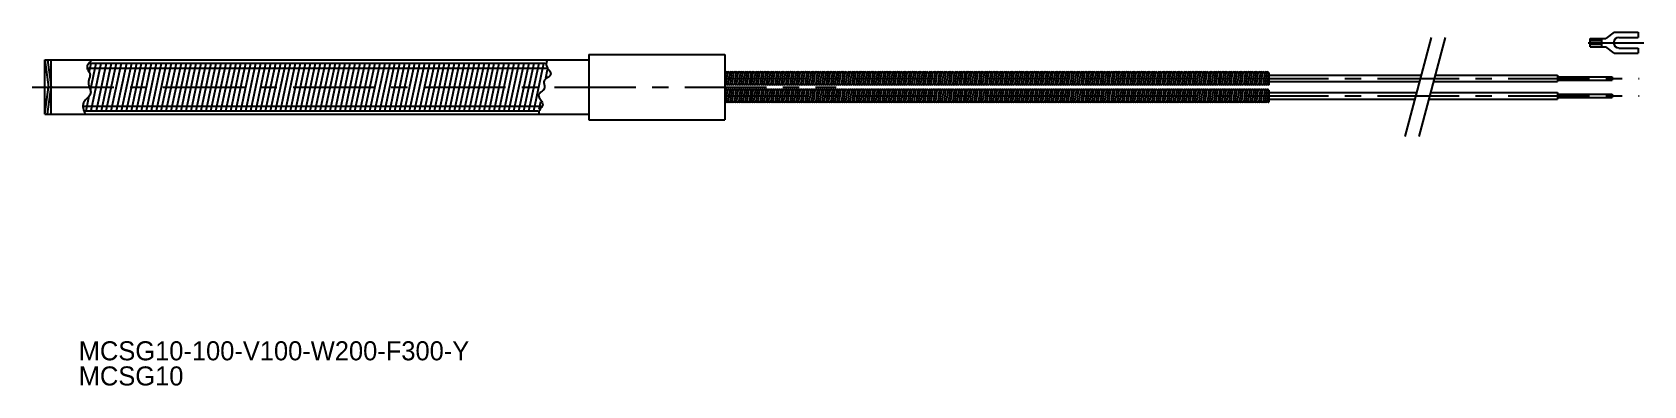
# Model space of a CAD drawing. Extents: x 54 to 350, y 204 to 269.
import ezdxf

# ---------------------------------------------------------------- set-up
doc = ezdxf.new("R2010")
doc.units = 0
doc.header["$LTSCALE"] = 12
doc.linetypes.add('CENTER', pattern=[2, 1.25, -0.25, 0.25, -0.25])
doc.linetypes.add('PHANTOM', pattern=[15, 7.5, -1.5, 1.5, -1.5, 1.5, -1.5])
doc.layers.get('0').update_dxf_attribs({"linetype": 'CONTINUOUS'})
doc.layers.add('CENTER', color=1, linetype='CENTER')

msp = doc.modelspace()

# ---------------------------------------------------------------- texts
at = {"color": 7, "linetype": 'CONTINUOUS'}
for s, p in [('MCSG10-100-V100-W200-F300-Y', (62.45, 208.32)), ('MCSG10', (62.45, 203.7))]:
    msp.add_text(s, height=3.5, dxfattribs=at).set_placement(p)

# ---------------------------------------------------------------- linework, layer by layer
at = {"color": 3, "linetype": 'PHANTOM'}
for p, q in [((311.1, 267.64), (306.22, 249.44)), ((313.69, 267.64), (308.81, 249.44))]:
    msp.add_line(p, q, dxfattribs=at)
at = {"color": 7, "linetype": 'CONTINUOUS'}
for p, q in [((340.33, 265.93), (340.33, 267.46)), ((340.33, 267.46), (343.18, 267.46)), ((342.39, 267.02), (340.33, 267.02)), ((342.39, 267.46), (342.39, 265.93)), ((344.75, 268.62), (343.18, 267.46)), ((344.75, 268.62), (349.16, 268.62)), ((345.61, 267.67), (349.16, 267.67)), ((349.16, 268.62), (349.16, 267.67)), ((156.22, 264.54), (156.22, 252.54)), ((156.22, 264.54), (181.22, 264.54)), ((181.22, 264.54), (181.22, 252.54)), ((342.39, 266.37), (340.33, 266.37)), ((340.33, 265.93), (343.18, 265.93)), ((344.75, 264.77), (343.18, 265.93)), ((344.75, 264.77), (349.16, 264.77)), ((345.61, 265.72), (349.16, 265.72)), ((349.16, 265.72), (349.16, 264.77)), ((56.22, 253.54), (56.22, 263.54)), ((56.22, 263.54), (156.22, 263.54)), ((56.22, 263.54), (56.88, 258.54)), ((56.73, 263.54), (57.39, 258.54)), ((57.39, 253.54), (57.39, 263.54)), ((181.28, 261.09), (181.22, 260.68)), ((181.67, 261.09), (181.41, 259.14)), ((182.07, 261.09), (181.81, 259.14)), ((182.47, 261.14), (182.21, 259.19)), ((182.85, 261.09), (182.59, 259.14)), ((183.25, 261.09), (182.99, 259.14)), ((183.64, 261.09), (183.38, 259.14)), ((184.04, 261.14), (183.78, 259.19)), ((184.43, 261.09), (184.17, 259.14)), ((184.82, 261.09), (184.56, 259.14)), ((185.21, 261.09), (184.95, 259.14)), ((185.61, 261.09), (185.35, 259.14)), ((186, 261.09), (185.74, 259.14)), ((186.4, 261.14), (186.14, 259.19)), ((186.79, 261.09), (186.53, 259.14)), ((187.18, 261.09), (186.92, 259.14)), ((187.57, 261.09), (187.31, 259.14)), ((187.97, 261.09), (187.71, 259.14)), ((188.36, 261.09), (188.1, 259.14)), ((188.75, 261.09), (188.49, 259.14)), ((189.15, 261.09), (188.89, 259.14)), ((189.55, 261.14), (189.29, 259.19)), ((189.93, 261.09), (189.67, 259.14)), ((190.33, 261.09), (190.07, 259.14)), ((190.72, 261.09), (190.46, 259.14)), ((191.11, 261.09), (190.85, 259.14)), ((191.51, 261.09), (191.25, 259.14)), ((191.9, 261.09), (191.64, 259.14)), ((192.3, 261.14), (192.04, 259.19)), ((192.69, 261.09), (192.43, 259.14)), ((193.08, 261.09), (192.82, 259.14)), ((193.48, 261.09), (193.22, 259.14)), ((193.87, 261.09), (193.61, 259.14)), ((194.26, 261.09), (194, 259.14)), ((194.66, 261.09), (194.4, 259.14)), ((195.05, 261.09), (194.79, 259.14)), ((195.45, 261.14), (195.19, 259.19)), ((195.84, 261.09), (195.58, 259.14)), ((196.23, 261.09), (195.97, 259.14)), ((196.62, 261.09), (196.36, 259.14)), ((197.02, 261.09), (196.76, 259.14)), ((197.41, 261.09), (197.15, 259.14)), ((197.8, 261.09), (197.54, 259.14)), ((198.2, 261.14), (197.94, 259.19)), ((198.59, 261.09), (198.33, 259.14)), ((198.98, 261.09), (198.72, 259.14)), ((199.38, 261.09), (199.12, 259.14)), ((199.77, 261.09), (199.51, 259.14)), ((200.16, 261.09), (199.9, 259.14)), ((200.56, 261.09), (200.3, 259.14)), ((200.95, 261.09), (200.69, 259.14)), ((201.34, 261.09), (201.08, 259.14)), ((201.74, 261.09), (201.48, 259.14)), ((202.14, 261.14), (201.88, 259.19)), ((202.52, 261.09), (202.26, 259.14)), ((202.92, 261.09), (202.66, 259.14)), ((203.31, 261.09), (203.05, 259.14)), ((203.7, 261.09), (203.44, 259.14)), ((204.1, 261.09), (203.84, 259.14)), ((204.49, 261.09), (204.23, 259.14)), ((204.89, 261.09), (204.63, 259.14)), ((205.28, 261.09), (205.02, 259.14)), ((205.68, 261.14), (205.42, 259.19)), ((206.07, 261.09), (205.81, 259.14)), ((206.46, 261.09), (206.2, 259.14)), ((206.85, 261.09), (206.59, 259.14)), ((207.25, 261.09), (206.99, 259.14)), ((207.64, 261.09), (207.38, 259.14)), ((208.03, 261.09), (207.77, 259.14)), ((208.43, 261.09), (208.17, 259.14)), ((208.82, 261.09), (208.56, 259.14)), ((209.21, 261.09), (208.95, 259.14)), ((209.61, 261.14), (209.35, 259.19)), ((210, 261.09), (209.74, 259.14)), ((210.39, 261.09), (210.13, 259.14)), ((210.79, 261.09), (210.53, 259.14)), ((211.18, 261.09), (210.92, 259.14)), ((211.57, 261.09), (211.31, 259.14)), ((211.97, 261.09), (211.71, 259.14)), ((212.36, 261.09), (212.1, 259.14)), ((212.75, 261.09), (212.49, 259.14)), ((213.15, 261.09), (212.89, 259.14)), ((213.54, 261.09), (213.28, 259.14)), ((213.93, 261.09), (213.67, 259.14)), ((214.33, 261.09), (214.07, 259.14)), ((214.72, 261.09), (214.46, 259.14)), ((215.11, 261.09), (214.85, 259.14)), ((215.51, 261.09), (215.25, 259.14)), ((215.9, 261.09), (215.64, 259.14)), ((216.3, 261.09), (216.04, 259.14)), ((216.7, 261.14), (216.44, 259.19)), ((217.08, 261.09), (216.82, 259.14)), ((217.48, 261.09), (217.22, 259.14)), ((217.87, 261.09), (217.61, 259.14)), ((218.26, 261.09), (218, 259.14)), ((218.66, 261.09), (218.4, 259.14)), ((219.05, 261.09), (218.79, 259.14)), ((219.44, 261.09), (219.18, 259.14)), ((219.84, 261.09), (219.58, 259.14)), ((220.23, 261.09), (219.97, 259.14)), ((220.62, 261.09), (220.36, 259.14)), ((221.02, 261.09), (220.76, 259.14)), ((221.41, 261.09), (221.15, 259.14)), ((221.8, 261.09), (221.54, 259.14)), ((222.2, 261.09), (221.94, 259.14)), ((222.59, 261.09), (222.33, 259.14)), ((222.59, 261.09), (222.33, 259.14)), ((222.98, 261.09), (222.72, 259.14)), ((222.98, 261.09), (222.72, 259.14)), ((223.38, 261.14), (223.12, 259.19)), ((223.77, 261.09), (223.51, 259.14)), ((224.16, 261.09), (223.9, 259.14)), ((224.56, 261.09), (224.3, 259.14)), ((224.95, 261.09), (224.69, 259.14)), ((225.34, 261.09), (225.08, 259.14)), ((225.75, 261.14), (225.49, 259.19)), ((226.13, 261.09), (225.87, 259.14)), ((226.53, 261.09), (226.27, 259.14)), ((226.92, 261.09), (226.66, 259.14)), ((227.31, 261.09), (227.05, 259.14)), ((227.71, 261.09), (227.45, 259.14)), ((228.1, 261.09), (227.84, 259.14)), ((228.49, 261.09), (228.23, 259.14)), ((228.89, 261.14), (228.63, 259.19)), ((229.28, 261.09), (229.02, 259.14)), ((229.67, 261.09), (229.41, 259.14)), ((230.07, 261.09), (229.81, 259.14)), ((230.46, 261.09), (230.2, 259.14)), ((230.85, 261.09), (230.59, 259.14)), ((231.25, 261.09), (230.99, 259.14)), ((231.65, 261.14), (231.39, 259.19)), ((232.03, 261.09), (231.77, 259.14)), ((232.43, 261.09), (232.17, 259.14)), ((232.82, 261.09), (232.56, 259.14)), ((233.21, 261.09), (232.95, 259.14)), ((233.61, 261.09), (233.35, 259.14)), ((234, 261.09), (233.74, 259.14)), ((234.39, 261.09), (234.13, 259.14)), ((234.79, 261.14), (234.53, 259.19)), ((235.18, 261.09), (234.92, 259.14)), ((235.57, 261.09), (235.31, 259.14)), ((235.97, 261.09), (235.71, 259.14)), ((236.36, 261.09), (236.1, 259.14)), ((236.75, 261.09), (236.49, 259.14)), ((237.15, 261.09), (236.89, 259.14)), ((237.55, 261.14), (237.29, 259.19)), ((237.94, 261.09), (237.68, 259.14)), ((238.33, 261.09), (238.07, 259.14)), ((238.72, 261.09), (238.46, 259.14)), ((239.12, 261.09), (238.86, 259.14)), ((239.51, 261.09), (239.25, 259.14)), ((239.9, 261.09), (239.64, 259.14)), ((240.3, 261.09), (240.04, 259.14)), ((240.69, 261.09), (240.43, 259.14)), ((241.08, 261.09), (240.82, 259.14)), ((241.48, 261.14), (241.22, 259.19)), ((241.87, 261.09), (241.61, 259.14)), ((242.26, 261.09), (242, 259.14)), ((242.66, 261.09), (242.4, 259.14)), ((243.05, 261.09), (242.79, 259.14)), ((243.44, 261.09), (243.18, 259.14)), ((243.84, 261.09), (243.58, 259.14)), ((244.23, 261.09), (243.97, 259.14)), ((244.62, 261.09), (244.36, 259.14)), ((245.02, 261.14), (244.76, 259.19)), ((245.41, 261.09), (245.15, 259.14)), ((245.8, 261.09), (245.54, 259.14)), ((246.2, 261.09), (245.94, 259.14)), ((246.59, 261.09), (246.33, 259.14)), ((246.98, 261.09), (246.72, 259.14)), ((247.38, 261.09), (247.12, 259.14)), ((247.77, 261.09), (247.51, 259.14)), ((248.16, 261.09), (247.9, 259.14)), ((248.56, 261.09), (248.3, 259.14)), ((248.96, 261.14), (248.7, 259.19)), ((249.35, 261.09), (249.09, 259.14)), ((249.74, 261.09), (249.48, 259.14)), ((250.13, 261.09), (249.87, 259.14)), ((250.53, 261.09), (250.27, 259.14)), ((250.92, 261.09), (250.66, 259.14)), ((251.31, 261.09), (251.05, 259.14)), ((251.71, 261.09), (251.45, 259.14)), ((252.1, 261.09), (251.84, 259.14)), ((252.49, 261.09), (252.23, 259.14)), ((252.89, 261.09), (252.63, 259.14)), ((253.28, 261.09), (253.02, 259.14)), ((253.67, 261.09), (253.41, 259.14)), ((254.07, 261.09), (253.81, 259.14)), ((254.46, 261.09), (254.2, 259.14)), ((254.85, 261.09), (254.59, 259.14)), ((255.25, 261.09), (254.99, 259.14)), ((255.64, 261.09), (255.38, 259.14)), ((256.04, 261.14), (255.78, 259.19)), ((256.43, 261.09), (256.17, 259.14)), ((256.82, 261.09), (256.56, 259.14)), ((257.21, 261.09), (256.95, 259.14)), ((257.61, 261.09), (257.35, 259.14)), ((258, 261.09), (257.74, 259.14)), ((258.39, 261.09), (258.13, 259.14)), ((258.79, 261.09), (258.53, 259.14)), ((259.18, 261.09), (258.92, 259.14)), ((259.58, 261.09), (259.32, 259.14)), ((259.97, 261.09), (259.71, 259.14)), ((260.36, 261.09), (260.1, 259.14)), ((260.76, 261.09), (260.5, 259.14)), ((261.15, 261.09), (260.89, 259.14)), ((261.54, 261.09), (261.28, 259.14)), ((261.94, 261.09), (261.68, 259.14)), ((262.33, 261.09), (262.07, 259.14)), ((262.33, 261.09), (262.07, 259.14)), ((262.72, 261.09), (262.46, 259.14)), ((263.12, 261.09), (262.86, 259.14)), ((263.51, 261.09), (263.25, 259.14)), ((263.9, 261.09), (263.64, 259.14)), ((264.3, 261.09), (264.04, 259.14)), ((264.69, 261.09), (264.43, 259.14)), ((265.08, 261.09), (264.82, 259.14)), ((265.48, 261.14), (265.22, 259.19)), ((265.87, 261.09), (265.61, 259.14)), ((266.26, 261.09), (266, 259.14)), ((266.66, 261.09), (266.4, 259.14)), ((267.05, 261.09), (266.79, 259.14)), ((267.44, 261.09), (267.18, 259.14)), ((267.84, 261.09), (267.58, 259.14)), ((268.23, 261.09), (267.97, 259.14)), ((268.62, 261.09), (268.36, 259.14)), ((269.02, 261.09), (268.76, 259.14)), ((269.41, 261.09), (269.15, 259.14)), ((269.8, 261.09), (269.54, 259.14)), ((270.2, 261.09), (269.94, 259.14)), ((270.59, 261.09), (270.33, 259.14)), ((270.99, 261.09), (270.73, 259.14)), ((271.38, 261.09), (271.12, 259.14)), ((271.77, 261.09), (271.51, 259.14)), ((272.17, 261.09), (271.91, 259.14)), ((272.57, 261.14), (272.31, 259.19)), ((272.95, 261.09), (272.69, 259.14)), ((273.35, 261.09), (273.09, 259.14)), ((273.74, 261.09), (273.48, 259.14)), ((274.13, 261.09), (273.87, 259.14)), ((274.53, 261.09), (274.27, 259.14)), ((274.92, 261.09), (274.66, 259.14)), ((275.31, 261.09), (275.05, 259.14)), ((275.71, 261.09), (275.45, 259.14)), ((276.1, 261.09), (275.84, 259.14)), ((276.49, 261.09), (276.23, 259.14)), ((276.89, 261.09), (276.63, 259.14)), ((277.28, 261.09), (277.02, 259.14)), ((277.67, 261.09), (277.41, 259.14)), ((278.07, 261.09), (277.81, 259.14)), ((278.46, 261.09), (278.2, 259.14)), ((278.46, 261.09), (278.2, 259.14)), ((278.85, 261.09), (278.59, 259.14)), ((278.85, 261.09), (278.59, 259.14)), ((279.25, 261.09), (278.99, 259.14)), ((279.64, 261.09), (279.38, 259.14)), ((280.03, 261.09), (279.77, 259.14)), ((280.43, 261.09), (280.17, 259.14)), ((280.82, 261.09), (280.56, 259.14)), ((281.21, 261.09), (280.95, 259.14)), ((281.22, 261.15), (281.22, 258.98)), ((281.22, 260.74), (309.25, 260.74)), ((311.84, 260.74), (334.34, 260.74)), ((334.34, 260.74), (334.34, 259.54)), ((56.22, 253.54), (56.88, 258.54)), ((56.73, 253.54), (57.39, 258.54)), ((181.28, 257.89), (181.22, 257.48)), ((181.67, 257.89), (181.41, 255.94)), ((182.07, 257.89), (181.81, 255.94)), ((182.47, 257.94), (182.21, 255.99)), ((182.85, 257.89), (182.59, 255.94)), ((183.25, 257.89), (182.99, 255.94)), ((183.64, 257.89), (183.38, 255.94)), ((184.04, 257.94), (183.78, 255.99)), ((184.43, 257.89), (184.17, 255.94)), ((184.82, 257.89), (184.56, 255.94)), ((185.21, 257.89), (184.95, 255.94)), ((185.61, 257.89), (185.35, 255.94)), ((186, 257.89), (185.74, 255.94)), ((186.4, 257.94), (186.14, 255.99)), ((186.79, 257.89), (186.53, 255.94)), ((187.18, 257.89), (186.92, 255.94)), ((187.57, 257.89), (187.31, 255.94)), ((187.97, 257.89), (187.71, 255.94)), ((188.36, 257.89), (188.1, 255.94)), ((188.75, 257.89), (188.49, 255.94)), ((189.15, 257.89), (188.89, 255.94)), ((189.55, 257.94), (189.29, 255.99)), ((189.93, 257.89), (189.67, 255.94)), ((190.33, 257.89), (190.07, 255.94)), ((190.72, 257.89), (190.46, 255.94)), ((191.11, 257.89), (190.85, 255.94)), ((191.51, 257.89), (191.25, 255.94)), ((191.9, 257.89), (191.64, 255.94)), ((192.3, 257.94), (192.04, 255.99)), ((192.69, 257.89), (192.43, 255.94)), ((193.08, 257.89), (192.82, 255.94)), ((193.48, 257.89), (193.22, 255.94)), ((193.87, 257.89), (193.61, 255.94)), ((194.26, 257.89), (194, 255.94)), ((194.66, 257.89), (194.4, 255.94)), ((195.05, 257.89), (194.79, 255.94)), ((195.45, 257.94), (195.19, 255.99)), ((195.84, 257.89), (195.58, 255.94)), ((196.23, 257.89), (195.97, 255.94)), ((196.62, 257.89), (196.36, 255.94)), ((197.02, 257.89), (196.76, 255.94)), ((197.41, 257.89), (197.15, 255.94)), ((197.8, 257.89), (197.54, 255.94)), ((198.2, 257.94), (197.94, 255.99)), ((198.59, 257.89), (198.33, 255.94)), ((198.98, 257.89), (198.72, 255.94)), ((199.38, 257.89), (199.12, 255.94)), ((199.77, 257.89), (199.51, 255.94)), ((200.16, 257.89), (199.9, 255.94)), ((200.56, 257.89), (200.3, 255.94)), ((200.95, 257.89), (200.69, 255.94)), ((201.34, 257.89), (201.08, 255.94)), ((201.74, 257.89), (201.48, 255.94)), ((202.14, 257.94), (201.88, 255.99)), ((202.52, 257.89), (202.26, 255.94)), ((202.92, 257.89), (202.66, 255.94)), ((203.31, 257.89), (203.05, 255.94)), ((203.7, 257.89), (203.44, 255.94)), ((204.1, 257.89), (203.84, 255.94)), ((204.49, 257.89), (204.23, 255.94)), ((204.89, 257.89), (204.63, 255.94)), ((205.28, 257.89), (205.02, 255.94)), ((205.68, 257.94), (205.42, 255.99)), ((206.07, 257.89), (205.81, 255.94)), ((206.46, 257.89), (206.2, 255.94)), ((206.85, 257.89), (206.59, 255.94)), ((207.25, 257.89), (206.99, 255.94)), ((207.64, 257.89), (207.38, 255.94)), ((208.03, 257.89), (207.77, 255.94)), ((208.43, 257.89), (208.17, 255.94)), ((208.82, 257.89), (208.56, 255.94)), ((209.21, 257.89), (208.95, 255.94)), ((209.61, 257.94), (209.35, 255.99)), ((210, 257.89), (209.74, 255.94)), ((210.39, 257.89), (210.13, 255.94)), ((210.79, 257.89), (210.53, 255.94)), ((211.18, 257.89), (210.92, 255.94)), ((211.57, 257.89), (211.31, 255.94)), ((211.97, 257.89), (211.71, 255.94)), ((212.36, 257.89), (212.1, 255.94)), ((212.75, 257.89), (212.49, 255.94)), ((213.15, 257.89), (212.89, 255.94)), ((213.54, 257.89), (213.28, 255.94)), ((213.93, 257.89), (213.67, 255.94)), ((214.33, 257.89), (214.07, 255.94)), ((214.72, 257.89), (214.46, 255.94)), ((215.11, 257.89), (214.85, 255.94)), ((215.51, 257.89), (215.25, 255.94)), ((215.9, 257.89), (215.64, 255.94)), ((216.3, 257.89), (216.04, 255.94)), ((216.7, 257.94), (216.44, 255.99)), ((217.08, 257.89), (216.82, 255.94)), ((217.48, 257.89), (217.22, 255.94)), ((217.87, 257.89), (217.61, 255.94)), ((218.26, 257.89), (218, 255.94)), ((218.66, 257.89), (218.4, 255.94)), ((219.05, 257.89), (218.79, 255.94)), ((219.44, 257.89), (219.18, 255.94)), ((219.84, 257.89), (219.58, 255.94)), ((220.23, 257.89), (219.97, 255.94)), ((220.62, 257.89), (220.36, 255.94)), ((221.02, 257.89), (220.76, 255.94)), ((221.02, 257.89), (220.76, 255.94)), ((221.41, 257.89), (221.15, 255.94)), ((221.8, 257.89), (221.54, 255.94)), ((222.2, 257.89), (221.94, 255.94)), ((222.59, 257.89), (222.33, 255.94)), ((222.59, 257.89), (222.33, 255.94)), ((222.98, 257.89), (222.72, 255.94)), ((222.98, 257.89), (222.72, 255.94)), ((223.38, 257.94), (223.12, 255.99)), ((223.77, 257.89), (223.51, 255.94)), ((224.16, 257.89), (223.9, 255.94)), ((224.56, 257.89), (224.3, 255.94)), ((224.95, 257.89), (224.69, 255.94)), ((225.34, 257.89), (225.08, 255.94)), ((225.75, 257.94), (225.49, 255.99)), ((226.13, 257.89), (225.87, 255.94)), ((226.53, 257.89), (226.27, 255.94)), ((226.92, 257.89), (226.66, 255.94)), ((227.31, 257.89), (227.05, 255.94)), ((227.71, 257.89), (227.45, 255.94)), ((228.1, 257.89), (227.84, 255.94)), ((228.49, 257.89), (228.23, 255.94)), ((228.89, 257.94), (228.63, 255.99)), ((229.28, 257.89), (229.02, 255.94)), ((229.67, 257.89), (229.41, 255.94)), ((230.07, 257.89), (229.81, 255.94)), ((230.46, 257.89), (230.2, 255.94)), ((230.85, 257.89), (230.59, 255.94)), ((231.25, 257.89), (230.99, 255.94)), ((231.65, 257.94), (231.39, 255.99)), ((232.03, 257.89), (231.77, 255.94)), ((232.43, 257.89), (232.17, 255.94)), ((232.82, 257.89), (232.56, 255.94)), ((233.21, 257.89), (232.95, 255.94)), ((233.61, 257.89), (233.35, 255.94)), ((234, 257.89), (233.74, 255.94)), ((234.39, 257.89), (234.13, 255.94)), ((234.79, 257.94), (234.53, 255.99)), ((235.18, 257.89), (234.92, 255.94)), ((235.57, 257.89), (235.31, 255.94)), ((235.97, 257.89), (235.71, 255.94)), ((236.36, 257.89), (236.1, 255.94)), ((236.75, 257.89), (236.49, 255.94)), ((237.15, 257.89), (236.89, 255.94)), ((237.55, 257.94), (237.29, 255.99)), ((237.94, 257.89), (237.68, 255.94)), ((238.33, 257.89), (238.07, 255.94)), ((238.72, 257.89), (238.46, 255.94)), ((239.12, 257.89), (238.86, 255.94)), ((239.51, 257.89), (239.25, 255.94)), ((239.9, 257.89), (239.64, 255.94)), ((240.3, 257.89), (240.04, 255.94)), ((240.69, 257.89), (240.43, 255.94)), ((241.08, 257.89), (240.82, 255.94)), ((241.48, 257.94), (241.22, 255.99)), ((241.87, 257.89), (241.61, 255.94)), ((242.26, 257.89), (242, 255.94)), ((242.66, 257.89), (242.4, 255.94)), ((243.05, 257.89), (242.79, 255.94)), ((243.44, 257.89), (243.18, 255.94)), ((243.84, 257.89), (243.58, 255.94)), ((244.23, 257.89), (243.97, 255.94)), ((244.62, 257.89), (244.36, 255.94)), ((245.02, 257.94), (244.76, 255.99)), ((245.41, 257.89), (245.15, 255.94)), ((245.8, 257.89), (245.54, 255.94)), ((246.2, 257.89), (245.94, 255.94)), ((246.59, 257.89), (246.33, 255.94)), ((246.98, 257.89), (246.72, 255.94)), ((247.38, 257.89), (247.12, 255.94)), ((247.77, 257.89), (247.51, 255.94)), ((248.16, 257.89), (247.9, 255.94)), ((248.56, 257.89), (248.3, 255.94)), ((248.96, 257.94), (248.7, 255.99)), ((249.35, 257.89), (249.09, 255.94)), ((249.74, 257.89), (249.48, 255.94)), ((250.13, 257.89), (249.87, 255.94)), ((250.53, 257.89), (250.27, 255.94)), ((250.92, 257.89), (250.66, 255.94)), ((251.31, 257.89), (251.05, 255.94)), ((251.71, 257.89), (251.45, 255.94)), ((252.1, 257.89), (251.84, 255.94)), ((252.49, 257.89), (252.23, 255.94)), ((252.89, 257.89), (252.63, 255.94)), ((253.28, 257.89), (253.02, 255.94)), ((253.67, 257.89), (253.41, 255.94)), ((254.07, 257.89), (253.81, 255.94)), ((254.46, 257.89), (254.2, 255.94)), ((254.85, 257.89), (254.59, 255.94)), ((255.25, 257.89), (254.99, 255.94)), ((255.64, 257.89), (255.38, 255.94)), ((256.04, 257.94), (255.78, 255.99)), ((256.43, 257.89), (256.17, 255.94)), ((256.82, 257.89), (256.56, 255.94)), ((257.21, 257.89), (256.95, 255.94)), ((257.61, 257.89), (257.35, 255.94)), ((258, 257.89), (257.74, 255.94)), ((258.39, 257.89), (258.13, 255.94)), ((258.79, 257.89), (258.53, 255.94)), ((259.18, 257.89), (258.92, 255.94)), ((259.58, 257.89), (259.32, 255.94)), ((259.97, 257.89), (259.71, 255.94)), ((260.36, 257.89), (260.1, 255.94)), ((260.36, 257.89), (260.1, 255.94)), ((260.76, 257.89), (260.5, 255.94)), ((261.15, 257.89), (260.89, 255.94)), ((261.54, 257.89), (261.28, 255.94)), ((261.94, 257.89), (261.68, 255.94)), ((261.94, 257.89), (261.68, 255.94)), ((262.33, 257.89), (262.07, 255.94)), ((262.33, 257.89), (262.07, 255.94)), ((262.72, 257.89), (262.46, 255.94)), ((263.12, 257.89), (262.86, 255.94)), ((263.51, 257.89), (263.25, 255.94)), ((263.9, 257.89), (263.64, 255.94)), ((264.3, 257.89), (264.04, 255.94)), ((264.69, 257.89), (264.43, 255.94)), ((265.08, 257.89), (264.82, 255.94)), ((265.48, 257.94), (265.22, 255.99)), ((265.87, 257.89), (265.61, 255.94)), ((266.26, 257.89), (266, 255.94)), ((266.66, 257.89), (266.4, 255.94)), ((267.05, 257.89), (266.79, 255.94)), ((267.44, 257.89), (267.18, 255.94)), ((267.84, 257.89), (267.58, 255.94)), ((268.23, 257.89), (267.97, 255.94)), ((268.62, 257.89), (268.36, 255.94)), ((269.02, 257.89), (268.76, 255.94)), ((269.41, 257.89), (269.15, 255.94)), ((269.8, 257.89), (269.54, 255.94)), ((270.2, 257.89), (269.94, 255.94)), ((270.59, 257.89), (270.33, 255.94)), ((270.99, 257.89), (270.73, 255.94)), ((271.38, 257.89), (271.12, 255.94)), ((271.77, 257.89), (271.51, 255.94)), ((272.17, 257.89), (271.91, 255.94)), ((272.57, 257.94), (272.31, 255.99)), ((272.95, 257.89), (272.69, 255.94)), ((273.35, 257.89), (273.09, 255.94)), ((273.74, 257.89), (273.48, 255.94)), ((274.13, 257.89), (273.87, 255.94)), ((274.53, 257.89), (274.27, 255.94)), ((274.92, 257.89), (274.66, 255.94)), ((275.31, 257.89), (275.05, 255.94)), ((275.71, 257.89), (275.45, 255.94)), ((276.1, 257.89), (275.84, 255.94)), ((276.49, 257.89), (276.23, 255.94)), ((276.89, 257.89), (276.63, 255.94)), ((276.89, 257.89), (276.63, 255.94)), ((277.28, 257.89), (277.02, 255.94)), ((277.67, 257.89), (277.41, 255.94)), ((278.07, 257.89), (277.81, 255.94)), ((278.46, 257.89), (278.2, 255.94)), ((278.46, 257.89), (278.2, 255.94)), ((278.85, 257.89), (278.59, 255.94)), ((278.85, 257.89), (278.59, 255.94)), ((279.25, 257.89), (278.99, 255.94)), ((279.64, 257.89), (279.38, 255.94)), ((280.03, 257.89), (279.77, 255.94)), ((280.43, 257.89), (280.17, 255.94)), ((280.82, 257.89), (280.56, 255.94)), ((281.21, 257.89), (280.95, 255.94)), ((281.21, 257.89), (280.95, 255.94)), ((281.22, 259.54), (308.93, 259.54)), ((281.22, 257.95), (281.22, 255.78)), ((311.52, 259.54), (334.34, 259.54)), ((334.34, 260.44), (344.34, 260.44)), ((334.34, 259.84), (344.34, 259.84)), ((344.34, 260.44), (344.34, 259.84)), ((281.22, 257.54), (308.39, 257.54)), ((281.22, 256.34), (308.07, 256.34)), ((310.66, 256.34), (334.34, 256.34)), ((310.98, 257.54), (334.34, 257.54)), ((334.34, 257.54), (334.34, 256.34)), ((334.34, 257.24), (344.34, 257.24)), ((334.34, 256.64), (344.34, 256.64)), ((344.34, 257.24), (344.34, 256.64)), ((56.22, 253.54), (156.22, 253.54)), ((156.22, 252.54), (181.22, 252.54))]:
    msp.add_line(p, q, dxfattribs=at)
at = {"color": 3, "linetype": 'CONTINUOUS'}
for p, q in [((63.98, 262.03), (148.46, 262.03)), ((64.32, 262.92), (148.21, 262.92)), ((64.39, 261.23), (64.76, 262.95)), ((64.61, 257.96), (65.67, 262.95)), ((64.72, 254.21), (66.59, 262.95)), ((65.69, 254.19), (67.56, 262.94)), ((66.61, 254.19), (68.48, 262.94)), ((67.52, 254.17), (69.39, 262.94)), ((68.44, 254.19), (70.3, 262.94)), ((69.41, 254.17), (71.28, 262.92)), ((70.33, 254.18), (72.19, 262.92)), ((71.24, 254.16), (73.11, 262.92)), ((72.15, 254.18), (74.02, 262.92)), ((73.07, 254.18), (74.93, 262.92)), ((73.98, 254.18), (75.85, 262.92)), ((74.89, 254.18), (76.76, 262.92)), ((75.81, 254.22), (77.67, 262.92)), ((75.82, 263.39), (75.83, 263.39)), ((76.72, 254.18), (78.59, 262.92)), ((77.63, 254.18), (79.5, 262.92)), ((78.54, 254.17), (80.41, 262.92)), ((79.46, 254.18), (81.33, 262.92)), ((80.37, 254.16), (82.24, 262.92)), ((81.28, 254.18), (83.15, 262.92)), ((82.2, 254.18), (84.06, 262.92)), ((83.11, 254.18), (84.98, 262.92)), ((84.02, 254.18), (85.89, 262.92)), ((84.95, 254.22), (86.8, 262.92)), ((85.85, 254.18), (87.72, 262.92)), ((86.76, 254.18), (88.63, 262.92)), ((87.67, 254.17), (89.54, 262.92)), ((88.59, 254.18), (90.46, 262.92)), ((89.5, 254.16), (91.37, 262.92)), ((90.41, 254.18), (92.28, 262.92)), ((91.33, 254.18), (93.2, 262.92)), ((92.24, 254.18), (94.11, 262.92)), ((93.15, 254.18), (95.02, 262.92)), ((94.08, 254.22), (95.93, 262.92)), ((94.98, 254.18), (96.85, 262.92)), ((95.89, 254.18), (97.76, 262.92)), ((96.81, 254.17), (98.67, 262.92)), ((97.72, 254.18), (99.59, 262.92)), ((98.63, 254.16), (100.5, 262.92)), ((99.55, 254.18), (101.41, 262.92)), ((100.46, 254.18), (102.33, 262.92)), ((101.37, 254.18), (103.24, 262.92)), ((102.29, 254.18), (104.15, 262.92)), ((103.21, 254.22), (105.07, 262.92)), ((104.11, 254.18), (105.98, 262.92)), ((105.02, 254.18), (106.89, 262.92)), ((105.94, 254.17), (107.81, 262.92)), ((106.85, 254.18), (108.72, 262.92)), ((107.76, 254.16), (109.63, 262.92)), ((108.68, 254.18), (110.54, 262.92)), ((109.59, 254.18), (111.46, 262.92)), ((110.5, 254.18), (112.37, 262.92)), ((111.42, 254.18), (113.28, 262.92)), ((112.34, 254.22), (114.2, 262.92)), ((113.24, 254.18), (115.11, 262.92)), ((114.16, 254.18), (116.02, 262.92)), ((115.07, 254.17), (116.94, 262.92)), ((115.98, 254.18), (117.85, 262.92)), ((116.89, 254.16), (118.76, 262.92)), ((117.81, 254.18), (119.68, 262.92)), ((118.72, 254.18), (120.59, 262.92)), ((119.63, 254.18), (121.5, 262.92)), ((120.55, 254.18), (122.42, 262.92)), ((121.47, 254.22), (123.33, 262.92)), ((122.37, 254.18), (124.24, 262.92)), ((123.29, 254.18), (125.15, 262.92)), ((124.2, 254.17), (126.07, 262.92)), ((125.11, 254.18), (126.98, 262.92)), ((126.02, 254.16), (127.89, 262.92)), ((126.94, 254.18), (128.81, 262.92)), ((127.85, 254.18), (129.72, 262.92)), ((128.77, 254.18), (130.63, 262.92)), ((129.68, 254.18), (131.55, 262.92)), ((130.6, 254.22), (132.46, 262.92)), ((131.51, 254.18), (133.37, 262.92)), ((132.42, 254.18), (134.29, 262.92)), ((133.33, 254.17), (135.2, 262.92)), ((134.24, 254.18), (136.11, 262.92)), ((135.15, 254.16), (137.03, 262.92)), ((136.07, 254.18), (137.94, 262.92)), ((136.98, 254.18), (138.85, 262.92)), ((137.9, 254.18), (139.76, 262.92)), ((138.81, 254.18), (140.68, 262.92)), ((139.73, 254.22), (141.59, 262.92)), ((140.64, 254.18), (142.5, 262.92)), ((141.55, 254.18), (143.42, 262.92)), ((142.46, 254.17), (144.33, 262.92)), ((143.38, 254.18), (145.24, 262.92)), ((144.28, 254.16), (146.16, 262.92)), ((145.2, 254.18), (147.07, 262.92)), ((146.12, 254.18), (147.98, 262.92)), ((148.31, 260.2), (148.65, 261.76)), ((63.22, 255.05), (147.49, 255.05)), ((63.8, 254.19), (64.39, 256.93)), ((147.09, 254.48), (147.39, 255.86)), ((63.4, 254.16), (146.9, 254.16))]:
    msp.add_line(p, q, dxfattribs=at)
at = {"color": 3, "linetype": 'CONTINUOUS', "flags": 128}
for points in [[(64.91, 263.54), (64.78, 263.42), (64.59, 263.23), (64.41, 263.03), (64.25, 262.84), (64.13, 262.64), (64.03, 262.45), (63.98, 262.26), (63.98, 262.06), (64.02, 261.87), (64.06, 261.78), (64.1, 261.69), (64.16, 261.6), (64.21, 261.51), (64.27, 261.42), (64.33, 261.33), (64.39, 261.24), (64.43, 261.15), (64.48, 261.06), (64.5, 260.96), (64.53, 260.83), (64.52, 260.69), (64.5, 260.54), (64.47, 260.4), (64.42, 260.26), (64.37, 260.11), (64.33, 259.96), (64.28, 259.81), (64.25, 259.66), (64.23, 259.51), (64.23, 259.29), (64.26, 259.07), (64.32, 258.85), (64.38, 258.64), (64.46, 258.42), (64.53, 258.21), (64.6, 258.01), (64.64, 257.81), (64.66, 257.61), (64.64, 257.43), (64.58, 257.24), (64.49, 257.06), (64.36, 256.89), (64.21, 256.71), (64.04, 256.54), (63.87, 256.37), (63.71, 256.2), (63.56, 256.01), (63.43, 255.82), (63.33, 255.62), (63.28, 255.49), (63.25, 255.35), (63.23, 255.2), (63.22, 255.05), (63.23, 254.9), (63.25, 254.75), (63.27, 254.6), (63.31, 254.46), (63.35, 254.31), (63.4, 254.17), (63.43, 254.07), (63.47, 253.98), (63.51, 253.89), (63.55, 253.79), (63.59, 253.7), (63.63, 253.62), (63.67, 253.54)], [(148.69, 263.56), (148.68, 263.54), (148.6, 263.41), (148.53, 263.28), (148.47, 263.15), (148.42, 263.02), (148.4, 262.88), (148.39, 262.75), (148.4, 262.61), (148.45, 262.42), (148.54, 262.23), (148.65, 262.04), (148.78, 261.86), (148.91, 261.67), (149.03, 261.49), (149.13, 261.32), (149.2, 261.15), (149.23, 260.99), (149.21, 260.84), (149.15, 260.72), (149.06, 260.61), (148.93, 260.5), (148.78, 260.39), (148.63, 260.28), (148.47, 260.17), (148.32, 260.06), (148.19, 259.93), (148.08, 259.8), (148.01, 259.66), (147.97, 259.53), (147.97, 259.4), (147.97, 259.25), (148, 259.11), (148.02, 258.96), (148.05, 258.81), (148.07, 258.67), (148.08, 258.52), (148.07, 258.39), (148.03, 258.26), (147.97, 258.12), (147.87, 258), (147.76, 257.89), (147.63, 257.78), (147.49, 257.67), (147.36, 257.57), (147.24, 257.46), (147.13, 257.36), (147.05, 257.25), (146.99, 257.13), (146.98, 256.97), (147.02, 256.8), (147.1, 256.63), (147.21, 256.44), (147.33, 256.25), (147.46, 256.06), (147.58, 255.87), (147.67, 255.68), (147.74, 255.49), (147.75, 255.31), (147.73, 255.17), (147.68, 255.03), (147.6, 254.9), (147.51, 254.77), (147.41, 254.64), (147.31, 254.51), (147.22, 254.37), (147.13, 254.24), (147.06, 254.1), (147.02, 253.96), (147.01, 253.89), (147.01, 253.83), (147.01, 253.76), (147.02, 253.69), (147.03, 253.63), (147.04, 253.56), (147.04, 253.56)]]:
    msp.add_lwpolyline(points, dxfattribs=at)
at = {"color": 7, "linetype": 'CONTINUOUS'}
for centre, radius, start, end in [((345.61, 266.7), 0.976, 90, 270), ((181.48, 261.12), 0.195, 352.4054, 172.4054), ((181.87, 261.12), 0.195, 352.4054, 172.4054), ((182.27, 261.12), 0.195, 352.4054, 172.4054), ((182.66, 261.12), 0.195, 352.4054, 172.4054), ((183.05, 261.12), 0.195, 352.4054, 172.4054), ((183.45, 261.12), 0.195, 352.4054, 172.4054), ((183.84, 261.12), 0.195, 352.4054, 172.4054), ((184.23, 261.12), 0.195, 352.4054, 172.4054), ((184.63, 261.12), 0.195, 352.4054, 172.4054), ((185.02, 261.12), 0.195, 352.4054, 172.4054), ((185.41, 261.12), 0.195, 352.4054, 172.4054), ((185.81, 261.12), 0.195, 352.4054, 172.4054), ((186.2, 261.12), 0.195, 352.4054, 172.4054), ((186.59, 261.12), 0.195, 352.4054, 172.4054), ((186.99, 261.12), 0.195, 352.4054, 172.4054), ((187.38, 261.12), 0.195, 352.4054, 172.4054), ((187.77, 261.12), 0.195, 352.4054, 172.4054), ((188.17, 261.12), 0.195, 352.4054, 172.4054), ((188.56, 261.12), 0.195, 352.4054, 172.4054), ((188.95, 261.12), 0.195, 352.4054, 172.4054), ((189.35, 261.12), 0.195, 352.4054, 172.4054), ((189.74, 261.12), 0.195, 352.4054, 172.4054), ((190.13, 261.12), 0.195, 352.4054, 172.4054), ((190.53, 261.12), 0.195, 352.4054, 172.4054), ((190.92, 261.12), 0.195, 352.4054, 172.4054), ((191.31, 261.12), 0.195, 352.4054, 172.4054), ((191.71, 261.12), 0.195, 352.4054, 172.4054), ((192.1, 261.12), 0.195, 352.4054, 172.4054), ((192.49, 261.12), 0.195, 352.4054, 172.4054), ((192.89, 261.12), 0.195, 352.4054, 172.4054), ((193.28, 261.12), 0.195, 352.4054, 172.4054), ((193.68, 261.12), 0.195, 352.4054, 172.4054), ((194.07, 261.12), 0.195, 352.4054, 172.4054), ((194.46, 261.12), 0.195, 352.4054, 172.4054), ((194.86, 261.12), 0.195, 352.4054, 172.4054), ((195.25, 261.12), 0.195, 352.4054, 172.4054), ((195.64, 261.12), 0.195, 352.4054, 172.4054), ((196.04, 261.12), 0.195, 352.4054, 172.4054), ((196.43, 261.12), 0.195, 352.4054, 172.4054), ((196.82, 261.12), 0.195, 352.4054, 172.4054), ((197.22, 261.12), 0.195, 352.4054, 172.4054), ((197.61, 261.12), 0.195, 352.4054, 172.4054), ((198, 261.12), 0.195, 352.4054, 172.4054), ((198.4, 261.12), 0.195, 352.4054, 172.4054), ((198.79, 261.12), 0.195, 352.4054, 172.4054), ((199.18, 261.12), 0.195, 352.4054, 172.4054), ((199.58, 261.12), 0.195, 352.4054, 172.4054), ((199.97, 261.12), 0.195, 352.4054, 172.4054), ((200.36, 261.12), 0.195, 352.4054, 172.4054), ((200.76, 261.12), 0.195, 352.4054, 172.4054), ((201.15, 261.12), 0.195, 352.4054, 172.4054), ((201.54, 261.12), 0.195, 352.4054, 172.4054), ((201.94, 261.12), 0.195, 352.4054, 172.4054), ((202.33, 261.12), 0.195, 352.4054, 172.4054), ((202.72, 261.12), 0.195, 352.4054, 172.4054), ((203.12, 261.12), 0.195, 352.4054, 172.4054), ((203.51, 261.12), 0.195, 352.4054, 172.4054), ((203.91, 261.12), 0.195, 352.4054, 172.4054), ((204.3, 261.12), 0.195, 352.4054, 172.4054), ((204.69, 261.12), 0.195, 352.4054, 172.4054), ((205.09, 261.12), 0.195, 352.4054, 172.4054), ((205.48, 261.12), 0.195, 352.4054, 172.4054), ((205.87, 261.12), 0.195, 352.4054, 172.4054), ((206.27, 261.12), 0.195, 352.4054, 172.4054), ((206.66, 261.12), 0.195, 352.4054, 172.4054), ((207.05, 261.12), 0.195, 352.4054, 172.4054), ((207.45, 261.12), 0.195, 352.4054, 172.4054), ((207.84, 261.12), 0.195, 352.4054, 172.4054), ((208.23, 261.12), 0.195, 352.4054, 172.4054), ((208.63, 261.12), 0.195, 352.4054, 172.4054), ((209.02, 261.12), 0.195, 352.4054, 172.4054), ((209.41, 261.12), 0.195, 352.4054, 172.4054), ((209.81, 261.12), 0.195, 352.4054, 172.4054), ((210.2, 261.12), 0.195, 352.4054, 172.4054), ((210.59, 261.12), 0.195, 352.4054, 172.4054), ((210.99, 261.12), 0.195, 352.4054, 172.4054), ((211.38, 261.12), 0.195, 352.4054, 172.4054), ((211.77, 261.12), 0.195, 352.4054, 172.4054), ((212.17, 261.12), 0.195, 352.4054, 172.4054), ((212.56, 261.12), 0.195, 352.4054, 172.4054), ((212.95, 261.12), 0.195, 352.4054, 172.4054), ((213.35, 261.12), 0.195, 352.4054, 172.4054), ((213.74, 261.12), 0.195, 352.4054, 172.4054), ((214.13, 261.12), 0.195, 352.4054, 172.4054), ((214.53, 261.12), 0.195, 352.4054, 172.4054), ((214.92, 261.12), 0.195, 352.4054, 172.4054), ((215.32, 261.12), 0.195, 352.4054, 172.4054), ((215.71, 261.12), 0.195, 352.4054, 172.4054), ((216.1, 261.12), 0.195, 352.4054, 172.4054), ((216.5, 261.12), 0.195, 352.4054, 172.4054), ((216.89, 261.12), 0.195, 352.4054, 172.4054), ((217.28, 261.12), 0.195, 352.4054, 172.4054), ((217.68, 261.12), 0.195, 352.4054, 172.4054), ((218.07, 261.12), 0.195, 352.4054, 172.4054), ((218.46, 261.12), 0.195, 352.4054, 172.4054), ((218.86, 261.12), 0.195, 352.4054, 172.4054), ((219.25, 261.12), 0.195, 352.4054, 172.4054), ((219.64, 261.12), 0.195, 352.4054, 172.4054), ((220.04, 261.12), 0.195, 352.4054, 172.4054), ((220.43, 261.12), 0.195, 352.4054, 172.4054), ((220.82, 261.12), 0.195, 352.4054, 172.4054), ((221.22, 261.12), 0.195, 352.4054, 172.4054), ((221.61, 261.12), 0.195, 352.4054, 172.4054), ((222, 261.12), 0.195, 352.4054, 172.4054), ((222.4, 261.12), 0.195, 352.4054, 172.4054), ((222.79, 261.12), 0.195, 352.4054, 172.4054), ((222.79, 261.12), 0.195, 352.4054, 172.4054), ((223.18, 261.12), 0.195, 352.4054, 172.4054), ((223.58, 261.12), 0.195, 352.4054, 172.4054), ((223.97, 261.12), 0.195, 352.4054, 172.4054), ((224.36, 261.12), 0.195, 352.4054, 172.4054), ((224.76, 261.12), 0.195, 352.4054, 172.4054), ((225.15, 261.12), 0.195, 352.4054, 172.4054), ((225.54, 261.12), 0.195, 352.4054, 172.4054), ((225.94, 261.12), 0.195, 352.4054, 172.4054), ((226.33, 261.12), 0.195, 352.4054, 172.4054), ((226.73, 261.12), 0.195, 352.4054, 172.4054), ((227.12, 261.12), 0.195, 352.4054, 172.4054), ((227.51, 261.12), 0.195, 352.4054, 172.4054), ((227.91, 261.12), 0.195, 352.4054, 172.4054), ((228.3, 261.12), 0.195, 352.4054, 172.4054), ((228.69, 261.12), 0.195, 352.4054, 172.4054), ((229.09, 261.12), 0.195, 352.4054, 172.4054), ((229.48, 261.12), 0.195, 352.4054, 172.4054), ((229.87, 261.12), 0.195, 352.4054, 172.4054), ((230.27, 261.12), 0.195, 352.4054, 172.4054), ((230.66, 261.12), 0.195, 352.4054, 172.4054), ((231.05, 261.12), 0.195, 352.4054, 172.4054), ((231.45, 261.12), 0.195, 352.4054, 172.4054), ((231.84, 261.12), 0.195, 352.4054, 172.4054), ((232.23, 261.12), 0.195, 352.4054, 172.4054), ((232.63, 261.12), 0.195, 352.4054, 172.4054), ((233.02, 261.12), 0.195, 352.4054, 172.4054), ((233.41, 261.12), 0.195, 352.4054, 172.4054), ((233.81, 261.12), 0.195, 352.4054, 172.4054), ((234.2, 261.12), 0.195, 352.4054, 172.4054), ((234.59, 261.12), 0.195, 352.4054, 172.4054), ((234.99, 261.12), 0.195, 352.4054, 172.4054), ((235.38, 261.12), 0.195, 352.4054, 172.4054), ((235.77, 261.12), 0.195, 352.4054, 172.4054), ((236.17, 261.12), 0.195, 352.4054, 172.4054), ((236.56, 261.12), 0.195, 352.4054, 172.4054), ((236.95, 261.12), 0.195, 352.4054, 172.4054), ((237.35, 261.12), 0.195, 352.4054, 172.4054), ((237.74, 261.12), 0.195, 352.4054, 172.4054), ((238.14, 261.12), 0.195, 352.4054, 172.4054), ((238.53, 261.12), 0.195, 352.4054, 172.4054), ((238.92, 261.12), 0.195, 352.4054, 172.4054), ((239.32, 261.12), 0.195, 352.4054, 172.4054), ((239.71, 261.12), 0.195, 352.4054, 172.4054), ((240.1, 261.12), 0.195, 352.4054, 172.4054), ((240.5, 261.12), 0.195, 352.4054, 172.4054), ((240.89, 261.12), 0.195, 352.4054, 172.4054), ((241.28, 261.12), 0.195, 352.4054, 172.4054), ((241.68, 261.12), 0.195, 352.4054, 172.4054), ((242.07, 261.12), 0.195, 352.4054, 172.4054), ((242.46, 261.12), 0.195, 352.4054, 172.4054), ((242.86, 261.12), 0.195, 352.4054, 172.4054), ((243.25, 261.12), 0.195, 352.4054, 172.4054), ((243.64, 261.12), 0.195, 352.4054, 172.4054), ((244.04, 261.12), 0.195, 352.4054, 172.4054), ((244.43, 261.12), 0.195, 352.4054, 172.4054), ((244.82, 261.12), 0.195, 352.4054, 172.4054), ((245.22, 261.12), 0.195, 352.4054, 172.4054), ((245.61, 261.12), 0.195, 352.4054, 172.4054), ((246, 261.12), 0.195, 352.4054, 172.4054), ((246.4, 261.12), 0.195, 352.4054, 172.4054), ((246.79, 261.12), 0.195, 352.4054, 172.4054), ((247.18, 261.12), 0.195, 352.4054, 172.4054), ((247.58, 261.12), 0.195, 352.4054, 172.4054), ((247.97, 261.12), 0.195, 352.4054, 172.4054), ((248.37, 261.12), 0.195, 352.4054, 172.4054), ((248.76, 261.12), 0.195, 352.4054, 172.4054), ((249.15, 261.12), 0.195, 352.4054, 172.4054), ((249.55, 261.12), 0.195, 352.4054, 172.4054), ((249.94, 261.12), 0.195, 352.4054, 172.4054), ((250.33, 261.12), 0.195, 352.4054, 172.4054), ((250.73, 261.12), 0.195, 352.4054, 172.4054), ((251.12, 261.12), 0.195, 352.4054, 172.4054), ((251.51, 261.12), 0.195, 352.4054, 172.4054), ((251.91, 261.12), 0.195, 352.4054, 172.4054), ((252.3, 261.12), 0.195, 352.4054, 172.4054), ((252.69, 261.12), 0.195, 352.4054, 172.4054), ((253.09, 261.12), 0.195, 352.4054, 172.4054), ((253.48, 261.12), 0.195, 352.4054, 172.4054), ((253.87, 261.12), 0.195, 352.4054, 172.4054), ((254.27, 261.12), 0.195, 352.4054, 172.4054), ((254.66, 261.12), 0.195, 352.4054, 172.4054), ((255.05, 261.12), 0.195, 352.4054, 172.4054), ((255.45, 261.12), 0.195, 352.4054, 172.4054), ((255.84, 261.12), 0.195, 352.4054, 172.4054), ((256.23, 261.12), 0.195, 352.4054, 172.4054), ((256.63, 261.12), 0.195, 352.4054, 172.4054), ((257.02, 261.12), 0.195, 352.4054, 172.4054), ((257.41, 261.12), 0.195, 352.4054, 172.4054), ((257.81, 261.12), 0.195, 352.4054, 172.4054), ((258.2, 261.12), 0.195, 352.4054, 172.4054), ((258.59, 261.12), 0.195, 352.4054, 172.4054), ((258.99, 261.12), 0.195, 352.4054, 172.4054), ((259.38, 261.12), 0.195, 352.4054, 172.4054), ((259.78, 261.12), 0.195, 352.4054, 172.4054), ((260.17, 261.12), 0.195, 352.4054, 172.4054), ((260.56, 261.12), 0.195, 352.4054, 172.4054), ((260.96, 261.12), 0.195, 352.4054, 172.4054), ((261.35, 261.12), 0.195, 352.4054, 172.4054), ((261.74, 261.12), 0.195, 352.4054, 172.4054), ((262.14, 261.12), 0.195, 352.4054, 172.4054), ((262.14, 261.12), 0.195, 352.4054, 172.4054), ((262.53, 261.12), 0.195, 352.4054, 172.4054), ((262.92, 261.12), 0.195, 352.4054, 172.4054), ((263.32, 261.12), 0.195, 352.4054, 172.4054), ((263.71, 261.12), 0.195, 352.4054, 172.4054), ((264.1, 261.12), 0.195, 352.4054, 172.4054), ((264.5, 261.12), 0.195, 352.4054, 172.4054), ((264.89, 261.12), 0.195, 352.4054, 172.4054), ((265.28, 261.12), 0.195, 352.4054, 172.4054), ((265.68, 261.12), 0.195, 352.4054, 172.4054), ((266.07, 261.12), 0.195, 352.4054, 172.4054), ((266.46, 261.12), 0.195, 352.4054, 172.4054), ((266.86, 261.12), 0.195, 352.4054, 172.4054), ((267.25, 261.12), 0.195, 352.4054, 172.4054), ((267.64, 261.12), 0.195, 352.4054, 172.4054), ((268.04, 261.12), 0.195, 352.4054, 172.4054), ((268.43, 261.12), 0.195, 352.4054, 172.4054), ((268.82, 261.12), 0.195, 352.4054, 172.4054), ((269.22, 261.12), 0.195, 352.4054, 172.4054), ((269.61, 261.12), 0.195, 352.4054, 172.4054), ((270, 261.12), 0.195, 352.4054, 172.4054), ((270.4, 261.12), 0.195, 352.4054, 172.4054), ((270.79, 261.12), 0.195, 352.4054, 172.4054), ((271.19, 261.12), 0.195, 352.4054, 172.4054), ((271.58, 261.12), 0.195, 352.4054, 172.4054), ((271.97, 261.12), 0.195, 352.4054, 172.4054), ((272.37, 261.12), 0.195, 352.4054, 172.4054), ((272.76, 261.12), 0.195, 352.4054, 172.4054), ((273.15, 261.12), 0.195, 352.4054, 172.4054), ((273.55, 261.12), 0.195, 352.4054, 172.4054), ((273.94, 261.12), 0.195, 352.4054, 172.4054), ((274.33, 261.12), 0.195, 352.4054, 172.4054), ((274.73, 261.12), 0.195, 352.4054, 172.4054), ((275.12, 261.12), 0.195, 352.4054, 172.4054), ((275.51, 261.12), 0.195, 352.4054, 172.4054), ((275.91, 261.12), 0.195, 352.4054, 172.4054), ((276.3, 261.12), 0.195, 352.4054, 172.4054), ((276.69, 261.12), 0.195, 352.4054, 172.4054), ((277.09, 261.12), 0.195, 352.4054, 172.4054), ((277.48, 261.12), 0.195, 352.4054, 172.4054), ((277.87, 261.12), 0.195, 352.4054, 172.4054), ((278.27, 261.12), 0.195, 352.4054, 172.4054), ((278.66, 261.12), 0.195, 352.4054, 172.4054), ((278.66, 261.12), 0.195, 352.4054, 172.4054), ((279.05, 261.12), 0.195, 352.4054, 172.4054), ((279.45, 261.12), 0.195, 352.4054, 172.4054), ((279.84, 261.12), 0.195, 352.4054, 172.4054), ((280.23, 261.12), 0.195, 352.4054, 172.4054), ((280.63, 261.12), 0.195, 352.4054, 172.4054), ((281.02, 261.12), 0.195, 352.4054, 172.4054), ((281.41, 261.12), 0.195, 169.9275, 172.4054), ((181.22, 259.17), 0.195, 271.3693, 352.4054), ((181.48, 257.92), 0.195, 352.4054, 172.4054), ((181.61, 259.17), 0.195, 172.4054, 352.4054), ((181.87, 257.92), 0.195, 352.4054, 172.4054), ((182.01, 259.17), 0.195, 172.4054, 352.4054), ((182.27, 257.92), 0.195, 352.4054, 172.4054), ((182.4, 259.17), 0.195, 172.4054, 352.4054), ((182.66, 257.92), 0.195, 352.4054, 172.4054), ((182.79, 259.17), 0.195, 172.4054, 352.4054), ((183.05, 257.92), 0.195, 352.4054, 172.4054), ((183.19, 259.17), 0.195, 172.4054, 352.4054), ((183.45, 257.92), 0.195, 352.4054, 172.4054), ((183.58, 259.17), 0.195, 172.4054, 352.4054), ((183.84, 257.92), 0.195, 352.4054, 172.4054), ((183.97, 259.17), 0.195, 172.4054, 352.4054), ((184.23, 257.92), 0.195, 352.4054, 172.4054), ((184.37, 259.17), 0.195, 172.4054, 352.4054), ((184.63, 257.92), 0.195, 352.4054, 172.4054), ((184.76, 259.17), 0.195, 172.4054, 352.4054), ((185.02, 257.92), 0.195, 352.4054, 172.4054), ((185.15, 259.17), 0.195, 172.4054, 352.4054), ((185.41, 257.92), 0.195, 352.4054, 172.4054), ((185.55, 259.17), 0.195, 172.4054, 352.4054), ((185.81, 257.92), 0.195, 352.4054, 172.4054), ((185.94, 259.17), 0.195, 172.4054, 352.4054), ((186.2, 257.92), 0.195, 352.4054, 172.4054), ((186.33, 259.17), 0.195, 172.4054, 352.4054), ((186.59, 257.92), 0.195, 352.4054, 172.4054), ((186.73, 259.17), 0.195, 172.4054, 352.4054), ((186.99, 257.92), 0.195, 352.4054, 172.4054), ((187.12, 259.17), 0.195, 172.4054, 352.4054), ((187.38, 257.92), 0.195, 352.4054, 172.4054), ((187.51, 259.17), 0.195, 172.4054, 352.4054), ((187.77, 257.92), 0.195, 352.4054, 172.4054), ((187.91, 259.17), 0.195, 172.4054, 352.4054), ((188.17, 257.92), 0.195, 352.4054, 172.4054), ((188.3, 259.17), 0.195, 172.4054, 352.4054), ((188.56, 257.92), 0.195, 352.4054, 172.4054), ((188.69, 259.17), 0.195, 172.4054, 352.4054), ((188.95, 257.92), 0.195, 352.4054, 172.4054), ((189.09, 259.17), 0.195, 172.4054, 352.4054), ((189.35, 257.92), 0.195, 352.4054, 172.4054), ((189.48, 259.17), 0.195, 172.4054, 352.4054), ((189.74, 257.92), 0.195, 352.4054, 172.4054), ((189.87, 259.17), 0.195, 172.4054, 352.4054), ((190.13, 257.92), 0.195, 352.4054, 172.4054), ((190.27, 259.17), 0.195, 172.4054, 352.4054), ((190.53, 257.92), 0.195, 352.4054, 172.4054), ((190.66, 259.17), 0.195, 172.4054, 352.4054), ((190.92, 257.92), 0.195, 352.4054, 172.4054), ((191.05, 259.17), 0.195, 172.4054, 352.4054), ((191.31, 257.92), 0.195, 352.4054, 172.4054), ((191.45, 259.17), 0.195, 172.4054, 352.4054), ((191.71, 257.92), 0.195, 352.4054, 172.4054), ((191.84, 259.17), 0.195, 172.4054, 352.4054), ((192.1, 257.92), 0.195, 352.4054, 172.4054), ((192.23, 259.17), 0.195, 172.4054, 352.4054), ((192.49, 257.92), 0.195, 352.4054, 172.4054), ((192.63, 259.17), 0.195, 172.4054, 352.4054), ((192.89, 257.92), 0.195, 352.4054, 172.4054), ((193.02, 259.17), 0.195, 172.4054, 352.4054), ((193.28, 257.92), 0.195, 352.4054, 172.4054), ((193.42, 259.17), 0.195, 172.4054, 352.4054), ((193.68, 257.92), 0.195, 352.4054, 172.4054), ((193.81, 259.17), 0.195, 172.4054, 352.4054), ((194.07, 257.92), 0.195, 352.4054, 172.4054), ((194.2, 259.17), 0.195, 172.4054, 352.4054), ((194.46, 257.92), 0.195, 352.4054, 172.4054), ((194.6, 259.17), 0.195, 172.4054, 352.4054), ((194.86, 257.92), 0.195, 352.4054, 172.4054), ((194.99, 259.17), 0.195, 172.4054, 352.4054), ((195.25, 257.92), 0.195, 352.4054, 172.4054), ((195.38, 259.17), 0.195, 172.4054, 352.4054), ((195.64, 257.92), 0.195, 352.4054, 172.4054), ((195.78, 259.17), 0.195, 172.4054, 352.4054), ((196.04, 257.92), 0.195, 352.4054, 172.4054), ((196.17, 259.17), 0.195, 172.4054, 352.4054), ((196.43, 257.92), 0.195, 352.4054, 172.4054), ((196.56, 259.17), 0.195, 172.4054, 352.4054), ((196.82, 257.92), 0.195, 352.4054, 172.4054), ((196.96, 259.17), 0.195, 172.4054, 352.4054), ((197.22, 257.92), 0.195, 352.4054, 172.4054), ((197.35, 259.17), 0.195, 172.4054, 352.4054), ((197.61, 257.92), 0.195, 352.4054, 172.4054), ((197.74, 259.17), 0.195, 172.4054, 352.4054), ((198, 257.92), 0.195, 352.4054, 172.4054), ((198.14, 259.17), 0.195, 172.4054, 352.4054), ((198.4, 257.92), 0.195, 352.4054, 172.4054), ((198.53, 259.17), 0.195, 172.4054, 352.4054), ((198.79, 257.92), 0.195, 352.4054, 172.4054), ((198.92, 259.17), 0.195, 172.4054, 352.4054), ((199.18, 257.92), 0.195, 352.4054, 172.4054), ((199.32, 259.17), 0.195, 172.4054, 352.4054), ((199.58, 257.92), 0.195, 352.4054, 172.4054), ((199.71, 259.17), 0.195, 172.4054, 352.4054), ((199.97, 257.92), 0.195, 352.4054, 172.4054), ((200.1, 259.17), 0.195, 172.4054, 352.4054), ((200.36, 257.92), 0.195, 352.4054, 172.4054), ((200.5, 259.17), 0.195, 172.4054, 352.4054), ((200.76, 257.92), 0.195, 352.4054, 172.4054), ((200.89, 259.17), 0.195, 172.4054, 352.4054), ((201.15, 257.92), 0.195, 352.4054, 172.4054), ((201.28, 259.17), 0.195, 172.4054, 352.4054), ((201.54, 257.92), 0.195, 352.4054, 172.4054), ((201.68, 259.17), 0.195, 172.4054, 352.4054), ((201.94, 257.92), 0.195, 352.4054, 172.4054), ((202.07, 259.17), 0.195, 172.4054, 352.4054), ((202.33, 257.92), 0.195, 352.4054, 172.4054), ((202.46, 259.17), 0.195, 172.4054, 352.4054), ((202.72, 257.92), 0.195, 352.4054, 172.4054), ((202.86, 259.17), 0.195, 172.4054, 352.4054), ((203.12, 257.92), 0.195, 352.4054, 172.4054), ((203.25, 259.17), 0.195, 172.4054, 352.4054), ((203.51, 257.92), 0.195, 352.4054, 172.4054), ((203.65, 259.17), 0.195, 172.4054, 352.4054), ((203.91, 257.92), 0.195, 352.4054, 172.4054), ((204.04, 259.17), 0.195, 172.4054, 352.4054), ((204.3, 257.92), 0.195, 352.4054, 172.4054), ((204.43, 259.17), 0.195, 172.4054, 352.4054), ((204.69, 257.92), 0.195, 352.4054, 172.4054), ((204.83, 259.17), 0.195, 172.4054, 352.4054), ((205.09, 257.92), 0.195, 352.4054, 172.4054), ((205.22, 259.17), 0.195, 172.4054, 352.4054), ((205.48, 257.92), 0.195, 352.4054, 172.4054), ((205.61, 259.17), 0.195, 172.4054, 352.4054), ((205.87, 257.92), 0.195, 352.4054, 172.4054), ((206.01, 259.17), 0.195, 172.4054, 352.4054), ((206.27, 257.92), 0.195, 352.4054, 172.4054), ((206.4, 259.17), 0.195, 172.4054, 352.4054), ((206.66, 257.92), 0.195, 352.4054, 172.4054), ((206.79, 259.17), 0.195, 172.4054, 352.4054), ((207.05, 257.92), 0.195, 352.4054, 172.4054), ((207.19, 259.17), 0.195, 172.4054, 352.4054), ((207.45, 257.92), 0.195, 352.4054, 172.4054), ((207.58, 259.17), 0.195, 172.4054, 352.4054), ((207.84, 257.92), 0.195, 352.4054, 172.4054), ((207.97, 259.17), 0.195, 172.4054, 352.4054), ((208.23, 257.92), 0.195, 352.4054, 172.4054), ((208.37, 259.17), 0.195, 172.4054, 352.4054), ((208.63, 257.92), 0.195, 352.4054, 172.4054), ((208.76, 259.17), 0.195, 172.4054, 352.4054), ((209.02, 257.92), 0.195, 352.4054, 172.4054), ((209.15, 259.17), 0.195, 172.4054, 352.4054), ((209.41, 257.92), 0.195, 352.4054, 172.4054), ((209.55, 259.17), 0.195, 172.4054, 352.4054), ((209.81, 257.92), 0.195, 352.4054, 172.4054), ((209.94, 259.17), 0.195, 172.4054, 352.4054), ((210.2, 257.92), 0.195, 352.4054, 172.4054), ((210.33, 259.17), 0.195, 172.4054, 352.4054), ((210.59, 257.92), 0.195, 352.4054, 172.4054), ((210.73, 259.17), 0.195, 172.4054, 352.4054), ((210.99, 257.92), 0.195, 352.4054, 172.4054), ((211.12, 259.17), 0.195, 172.4054, 352.4054), ((211.38, 257.92), 0.195, 352.4054, 172.4054), ((211.51, 259.17), 0.195, 172.4054, 352.4054), ((211.77, 257.92), 0.195, 352.4054, 172.4054), ((211.91, 259.17), 0.195, 172.4054, 352.4054), ((212.17, 257.92), 0.195, 352.4054, 172.4054), ((212.3, 259.17), 0.195, 172.4054, 352.4054), ((212.56, 257.92), 0.195, 352.4054, 172.4054), ((212.69, 259.17), 0.195, 172.4054, 352.4054), ((212.95, 257.92), 0.195, 352.4054, 172.4054), ((213.09, 259.17), 0.195, 172.4054, 352.4054), ((213.35, 257.92), 0.195, 352.4054, 172.4054), ((213.48, 259.17), 0.195, 172.4054, 352.4054), ((213.74, 257.92), 0.195, 352.4054, 172.4054), ((213.87, 259.17), 0.195, 172.4054, 352.4054), ((214.13, 257.92), 0.195, 352.4054, 172.4054), ((214.27, 259.17), 0.195, 172.4054, 352.4054), ((214.53, 257.92), 0.195, 352.4054, 172.4054), ((214.66, 259.17), 0.195, 172.4054, 352.4054), ((214.92, 257.92), 0.195, 352.4054, 172.4054), ((215.06, 259.17), 0.195, 172.4054, 352.4054), ((215.32, 257.92), 0.195, 352.4054, 172.4054), ((215.45, 259.17), 0.195, 172.4054, 352.4054), ((215.71, 257.92), 0.195, 352.4054, 172.4054), ((215.84, 259.17), 0.195, 172.4054, 352.4054), ((216.1, 257.92), 0.195, 352.4054, 172.4054), ((216.24, 259.17), 0.195, 172.4054, 352.4054), ((216.5, 257.92), 0.195, 352.4054, 172.4054), ((216.63, 259.17), 0.195, 172.4054, 352.4054), ((216.89, 257.92), 0.195, 352.4054, 172.4054), ((217.02, 259.17), 0.195, 172.4054, 352.4054), ((217.28, 257.92), 0.195, 352.4054, 172.4054), ((217.42, 259.17), 0.195, 172.4054, 352.4054), ((217.68, 257.92), 0.195, 352.4054, 172.4054), ((217.81, 259.17), 0.195, 172.4054, 352.4054), ((218.07, 257.92), 0.195, 352.4054, 172.4054), ((218.2, 259.17), 0.195, 172.4054, 352.4054), ((218.46, 257.92), 0.195, 352.4054, 172.4054), ((218.6, 259.17), 0.195, 172.4054, 352.4054), ((218.86, 257.92), 0.195, 352.4054, 172.4054), ((218.99, 259.17), 0.195, 172.4054, 352.4054), ((219.25, 257.92), 0.195, 352.4054, 172.4054), ((219.38, 259.17), 0.195, 172.4054, 352.4054), ((219.64, 257.92), 0.195, 352.4054, 172.4054), ((219.78, 259.17), 0.195, 172.4054, 352.4054), ((220.04, 257.92), 0.195, 352.4054, 172.4054), ((220.17, 259.17), 0.195, 172.4054, 352.4054), ((220.43, 257.92), 0.195, 352.4054, 172.4054), ((220.56, 259.17), 0.195, 172.4054, 352.4054), ((220.82, 257.92), 0.195, 352.4054, 172.4054), ((220.82, 257.92), 0.195, 352.4054, 172.4054), ((220.96, 259.17), 0.195, 172.4054, 352.4054), ((221.22, 257.92), 0.195, 352.4054, 172.4054), ((221.35, 259.17), 0.195, 172.4054, 352.4054), ((221.61, 257.92), 0.195, 352.4054, 172.4054), ((221.74, 259.17), 0.195, 172.4054, 352.4054), ((222, 257.92), 0.195, 352.4054, 172.4054), ((222.14, 259.17), 0.195, 172.4054, 352.4054), ((222.4, 257.92), 0.195, 352.4054, 172.4054), ((222.4, 257.92), 0.195, 352.4054, 172.4054), ((222.53, 259.17), 0.195, 172.4054, 352.4054), ((222.53, 259.17), 0.195, 172.4054, 352.4054), ((222.79, 257.92), 0.195, 352.4054, 172.4054), ((222.79, 257.92), 0.195, 352.4054, 172.4054), ((222.92, 259.17), 0.195, 172.4054, 352.4054), ((223.18, 257.92), 0.195, 352.4054, 172.4054), ((223.32, 259.17), 0.195, 172.4054, 352.4054), ((223.58, 257.92), 0.195, 352.4054, 172.4054), ((223.71, 259.17), 0.195, 172.4054, 352.4054), ((223.97, 257.92), 0.195, 352.4054, 172.4054), ((224.1, 259.17), 0.195, 172.4054, 352.4054), ((224.36, 257.92), 0.195, 352.4054, 172.4054), ((224.5, 259.17), 0.195, 172.4054, 352.4054), ((224.76, 257.92), 0.195, 352.4054, 172.4054), ((224.89, 259.17), 0.195, 172.4054, 352.4054), ((225.15, 257.92), 0.195, 352.4054, 172.4054), ((225.28, 259.17), 0.195, 172.4054, 352.4054), ((225.54, 257.92), 0.195, 352.4054, 172.4054), ((225.68, 259.17), 0.195, 172.4054, 352.4054), ((225.94, 257.92), 0.195, 352.4054, 172.4054), ((226.07, 259.17), 0.195, 172.4054, 352.4054), ((226.33, 257.92), 0.195, 352.4054, 172.4054), ((226.47, 259.17), 0.195, 172.4054, 352.4054), ((226.73, 257.92), 0.195, 352.4054, 172.4054), ((226.86, 259.17), 0.195, 172.4054, 352.4054), ((227.12, 257.92), 0.195, 352.4054, 172.4054), ((227.25, 259.17), 0.195, 172.4054, 352.4054), ((227.51, 257.92), 0.195, 352.4054, 172.4054), ((227.65, 259.17), 0.195, 172.4054, 352.4054), ((227.91, 257.92), 0.195, 352.4054, 172.4054), ((228.04, 259.17), 0.195, 172.4054, 352.4054), ((228.3, 257.92), 0.195, 352.4054, 172.4054), ((228.43, 259.17), 0.195, 172.4054, 352.4054), ((228.69, 257.92), 0.195, 352.4054, 172.4054), ((228.83, 259.17), 0.195, 172.4054, 352.4054), ((229.09, 257.92), 0.195, 352.4054, 172.4054), ((229.22, 259.17), 0.195, 172.4054, 352.4054), ((229.48, 257.92), 0.195, 352.4054, 172.4054), ((229.61, 259.17), 0.195, 172.4054, 352.4054), ((229.87, 257.92), 0.195, 352.4054, 172.4054), ((230.01, 259.17), 0.195, 172.4054, 352.4054), ((230.27, 257.92), 0.195, 352.4054, 172.4054), ((230.4, 259.17), 0.195, 172.4054, 352.4054), ((230.66, 257.92), 0.195, 352.4054, 172.4054), ((230.79, 259.17), 0.195, 172.4054, 352.4054), ((231.05, 257.92), 0.195, 352.4054, 172.4054), ((231.19, 259.17), 0.195, 172.4054, 352.4054), ((231.45, 257.92), 0.195, 352.4054, 172.4054), ((231.58, 259.17), 0.195, 172.4054, 352.4054), ((231.84, 257.92), 0.195, 352.4054, 172.4054), ((231.97, 259.17), 0.195, 172.4054, 352.4054), ((232.23, 257.92), 0.195, 352.4054, 172.4054), ((232.37, 259.17), 0.195, 172.4054, 352.4054), ((232.63, 257.92), 0.195, 352.4054, 172.4054), ((232.76, 259.17), 0.195, 172.4054, 352.4054), ((233.02, 257.92), 0.195, 352.4054, 172.4054), ((233.15, 259.17), 0.195, 172.4054, 352.4054), ((233.41, 257.92), 0.195, 352.4054, 172.4054), ((233.55, 259.17), 0.195, 172.4054, 352.4054), ((233.81, 257.92), 0.195, 352.4054, 172.4054), ((233.94, 259.17), 0.195, 172.4054, 352.4054), ((234.2, 257.92), 0.195, 352.4054, 172.4054), ((234.33, 259.17), 0.195, 172.4054, 352.4054), ((234.59, 257.92), 0.195, 352.4054, 172.4054), ((234.73, 259.17), 0.195, 172.4054, 352.4054), ((234.99, 257.92), 0.195, 352.4054, 172.4054), ((235.12, 259.17), 0.195, 172.4054, 352.4054), ((235.38, 257.92), 0.195, 352.4054, 172.4054), ((235.51, 259.17), 0.195, 172.4054, 352.4054), ((235.77, 257.92), 0.195, 352.4054, 172.4054), ((235.91, 259.17), 0.195, 172.4054, 352.4054), ((236.17, 257.92), 0.195, 352.4054, 172.4054), ((236.3, 259.17), 0.195, 172.4054, 352.4054), ((236.56, 257.92), 0.195, 352.4054, 172.4054), ((236.69, 259.17), 0.195, 172.4054, 352.4054), ((236.95, 257.92), 0.195, 352.4054, 172.4054), ((237.09, 259.17), 0.195, 172.4054, 352.4054), ((237.35, 257.92), 0.195, 352.4054, 172.4054), ((237.48, 259.17), 0.195, 172.4054, 352.4054), ((237.74, 257.92), 0.195, 352.4054, 172.4054), ((237.88, 259.17), 0.195, 172.4054, 352.4054), ((238.14, 257.92), 0.195, 352.4054, 172.4054), ((238.27, 259.17), 0.195, 172.4054, 352.4054), ((238.53, 257.92), 0.195, 352.4054, 172.4054), ((238.66, 259.17), 0.195, 172.4054, 352.4054), ((238.92, 257.92), 0.195, 352.4054, 172.4054), ((239.06, 259.17), 0.195, 172.4054, 352.4054), ((239.32, 257.92), 0.195, 352.4054, 172.4054), ((239.45, 259.17), 0.195, 172.4054, 352.4054), ((239.71, 257.92), 0.195, 352.4054, 172.4054), ((239.84, 259.17), 0.195, 172.4054, 352.4054), ((240.1, 257.92), 0.195, 352.4054, 172.4054), ((240.24, 259.17), 0.195, 172.4054, 352.4054), ((240.5, 257.92), 0.195, 352.4054, 172.4054), ((240.63, 259.17), 0.195, 172.4054, 352.4054), ((240.89, 257.92), 0.195, 352.4054, 172.4054), ((241.02, 259.17), 0.195, 172.4054, 352.4054), ((241.28, 257.92), 0.195, 352.4054, 172.4054), ((241.42, 259.17), 0.195, 172.4054, 352.4054), ((241.68, 257.92), 0.195, 352.4054, 172.4054), ((241.81, 259.17), 0.195, 172.4054, 352.4054), ((242.07, 257.92), 0.195, 352.4054, 172.4054), ((242.2, 259.17), 0.195, 172.4054, 352.4054), ((242.46, 257.92), 0.195, 352.4054, 172.4054), ((242.6, 259.17), 0.195, 172.4054, 352.4054), ((242.86, 257.92), 0.195, 352.4054, 172.4054), ((242.99, 259.17), 0.195, 172.4054, 352.4054), ((243.25, 257.92), 0.195, 352.4054, 172.4054), ((243.38, 259.17), 0.195, 172.4054, 352.4054), ((243.64, 257.92), 0.195, 352.4054, 172.4054), ((243.78, 259.17), 0.195, 172.4054, 352.4054), ((244.04, 257.92), 0.195, 352.4054, 172.4054), ((244.17, 259.17), 0.195, 172.4054, 352.4054), ((244.43, 257.92), 0.195, 352.4054, 172.4054), ((244.56, 259.17), 0.195, 172.4054, 352.4054), ((244.82, 257.92), 0.195, 352.4054, 172.4054), ((244.96, 259.17), 0.195, 172.4054, 352.4054), ((245.22, 257.92), 0.195, 352.4054, 172.4054), ((245.35, 259.17), 0.195, 172.4054, 352.4054), ((245.61, 257.92), 0.195, 352.4054, 172.4054), ((245.74, 259.17), 0.195, 172.4054, 352.4054), ((246, 257.92), 0.195, 352.4054, 172.4054), ((246.14, 259.17), 0.195, 172.4054, 352.4054), ((246.4, 257.92), 0.195, 352.4054, 172.4054), ((246.53, 259.17), 0.195, 172.4054, 352.4054), ((246.79, 257.92), 0.195, 352.4054, 172.4054), ((246.92, 259.17), 0.195, 172.4054, 352.4054), ((247.18, 257.92), 0.195, 352.4054, 172.4054), ((247.32, 259.17), 0.195, 172.4054, 352.4054), ((247.58, 257.92), 0.195, 352.4054, 172.4054), ((247.71, 259.17), 0.195, 172.4054, 352.4054), ((247.97, 257.92), 0.195, 352.4054, 172.4054), ((248.11, 259.17), 0.195, 172.4054, 352.4054), ((248.37, 257.92), 0.195, 352.4054, 172.4054), ((248.5, 259.17), 0.195, 172.4054, 352.4054), ((248.76, 257.92), 0.195, 352.4054, 172.4054), ((248.89, 259.17), 0.195, 172.4054, 352.4054), ((249.15, 257.92), 0.195, 352.4054, 172.4054), ((249.29, 259.17), 0.195, 172.4054, 352.4054), ((249.55, 257.92), 0.195, 352.4054, 172.4054), ((249.68, 259.17), 0.195, 172.4054, 352.4054), ((249.94, 257.92), 0.195, 352.4054, 172.4054), ((250.07, 259.17), 0.195, 172.4054, 352.4054), ((250.33, 257.92), 0.195, 352.4054, 172.4054), ((250.47, 259.17), 0.195, 172.4054, 352.4054), ((250.73, 257.92), 0.195, 352.4054, 172.4054), ((250.86, 259.17), 0.195, 172.4054, 352.4054), ((251.12, 257.92), 0.195, 352.4054, 172.4054), ((251.25, 259.17), 0.195, 172.4054, 352.4054), ((251.51, 257.92), 0.195, 352.4054, 172.4054), ((251.65, 259.17), 0.195, 172.4054, 352.4054), ((251.91, 257.92), 0.195, 352.4054, 172.4054), ((252.04, 259.17), 0.195, 172.4054, 352.4054), ((252.3, 257.92), 0.195, 352.4054, 172.4054), ((252.43, 259.17), 0.195, 172.4054, 352.4054), ((252.69, 257.92), 0.195, 352.4054, 172.4054), ((252.83, 259.17), 0.195, 172.4054, 352.4054), ((253.09, 257.92), 0.195, 352.4054, 172.4054), ((253.22, 259.17), 0.195, 172.4054, 352.4054), ((253.48, 257.92), 0.195, 352.4054, 172.4054), ((253.61, 259.17), 0.195, 172.4054, 352.4054), ((253.87, 257.92), 0.195, 352.4054, 172.4054), ((254.01, 259.17), 0.195, 172.4054, 352.4054), ((254.27, 257.92), 0.195, 352.4054, 172.4054), ((254.4, 259.17), 0.195, 172.4054, 352.4054), ((254.66, 257.92), 0.195, 352.4054, 172.4054), ((254.79, 259.17), 0.195, 172.4054, 352.4054), ((255.05, 257.92), 0.195, 352.4054, 172.4054), ((255.19, 259.17), 0.195, 172.4054, 352.4054), ((255.45, 257.92), 0.195, 352.4054, 172.4054), ((255.58, 259.17), 0.195, 172.4054, 352.4054), ((255.84, 257.92), 0.195, 352.4054, 172.4054), ((255.97, 259.17), 0.195, 172.4054, 352.4054), ((256.23, 257.92), 0.195, 352.4054, 172.4054), ((256.37, 259.17), 0.195, 172.4054, 352.4054), ((256.63, 257.92), 0.195, 352.4054, 172.4054), ((256.76, 259.17), 0.195, 172.4054, 352.4054), ((257.02, 257.92), 0.195, 352.4054, 172.4054), ((257.15, 259.17), 0.195, 172.4054, 352.4054), ((257.41, 257.92), 0.195, 352.4054, 172.4054), ((257.55, 259.17), 0.195, 172.4054, 352.4054), ((257.81, 257.92), 0.195, 352.4054, 172.4054), ((257.94, 259.17), 0.195, 172.4054, 352.4054), ((258.2, 257.92), 0.195, 352.4054, 172.4054), ((258.33, 259.17), 0.195, 172.4054, 352.4054), ((258.59, 257.92), 0.195, 352.4054, 172.4054), ((258.73, 259.17), 0.195, 172.4054, 352.4054), ((258.99, 257.92), 0.195, 352.4054, 172.4054), ((259.12, 259.17), 0.195, 172.4054, 352.4054), ((259.38, 257.92), 0.195, 352.4054, 172.4054), ((259.52, 259.17), 0.195, 172.4054, 352.4054), ((259.78, 257.92), 0.195, 352.4054, 172.4054), ((259.91, 259.17), 0.195, 172.4054, 352.4054), ((260.17, 257.92), 0.195, 352.4054, 172.4054), ((260.17, 257.92), 0.195, 352.4054, 172.4054), ((260.3, 259.17), 0.195, 172.4054, 352.4054), ((260.56, 257.92), 0.195, 352.4054, 172.4054), ((260.7, 259.17), 0.195, 172.4054, 352.4054), ((260.96, 257.92), 0.195, 352.4054, 172.4054), ((261.09, 259.17), 0.195, 172.4054, 352.4054), ((261.35, 257.92), 0.195, 352.4054, 172.4054), ((261.48, 259.17), 0.195, 172.4054, 352.4054), ((261.74, 257.92), 0.195, 352.4054, 172.4054), ((261.74, 257.92), 0.195, 352.4054, 172.4054), ((261.88, 259.17), 0.195, 172.4054, 352.4054), ((261.88, 259.17), 0.195, 172.4054, 352.4054), ((262.14, 257.92), 0.195, 352.4054, 172.4054), ((262.14, 257.92), 0.195, 352.4054, 172.4054), ((262.27, 259.17), 0.195, 172.4054, 352.4054), ((262.53, 257.92), 0.195, 352.4054, 172.4054), ((262.66, 259.17), 0.195, 172.4054, 352.4054), ((262.92, 257.92), 0.195, 352.4054, 172.4054), ((263.06, 259.17), 0.195, 172.4054, 352.4054), ((263.32, 257.92), 0.195, 352.4054, 172.4054), ((263.45, 259.17), 0.195, 172.4054, 352.4054), ((263.71, 257.92), 0.195, 352.4054, 172.4054), ((263.84, 259.17), 0.195, 172.4054, 352.4054), ((264.1, 257.92), 0.195, 352.4054, 172.4054), ((264.24, 259.17), 0.195, 172.4054, 352.4054), ((264.5, 257.92), 0.195, 352.4054, 172.4054), ((264.63, 259.17), 0.195, 172.4054, 352.4054), ((264.89, 257.92), 0.195, 352.4054, 172.4054), ((265.02, 259.17), 0.195, 172.4054, 352.4054), ((265.28, 257.92), 0.195, 352.4054, 172.4054), ((265.42, 259.17), 0.195, 172.4054, 352.4054), ((265.68, 257.92), 0.195, 352.4054, 172.4054), ((265.81, 259.17), 0.195, 172.4054, 352.4054), ((266.07, 257.92), 0.195, 352.4054, 172.4054), ((266.2, 259.17), 0.195, 172.4054, 352.4054), ((266.46, 257.92), 0.195, 352.4054, 172.4054), ((266.6, 259.17), 0.195, 172.4054, 352.4054), ((266.86, 257.92), 0.195, 352.4054, 172.4054), ((266.99, 259.17), 0.195, 172.4054, 352.4054), ((267.25, 257.92), 0.195, 352.4054, 172.4054), ((267.38, 259.17), 0.195, 172.4054, 352.4054), ((267.64, 257.92), 0.195, 352.4054, 172.4054), ((267.78, 259.17), 0.195, 172.4054, 352.4054), ((268.04, 257.92), 0.195, 352.4054, 172.4054), ((268.17, 259.17), 0.195, 172.4054, 352.4054), ((268.43, 257.92), 0.195, 352.4054, 172.4054), ((268.56, 259.17), 0.195, 172.4054, 352.4054), ((268.82, 257.92), 0.195, 352.4054, 172.4054), ((268.96, 259.17), 0.195, 172.4054, 352.4054), ((269.22, 257.92), 0.195, 352.4054, 172.4054), ((269.35, 259.17), 0.195, 172.4054, 352.4054), ((269.61, 257.92), 0.195, 352.4054, 172.4054), ((269.74, 259.17), 0.195, 172.4054, 352.4054), ((270, 257.92), 0.195, 352.4054, 172.4054), ((270.14, 259.17), 0.195, 172.4054, 352.4054), ((270.4, 257.92), 0.195, 352.4054, 172.4054), ((270.53, 259.17), 0.195, 172.4054, 352.4054), ((270.79, 257.92), 0.195, 352.4054, 172.4054), ((270.93, 259.17), 0.195, 172.4054, 352.4054), ((271.19, 257.92), 0.195, 352.4054, 172.4054), ((271.32, 259.17), 0.195, 172.4054, 352.4054), ((271.58, 257.92), 0.195, 352.4054, 172.4054), ((271.71, 259.17), 0.195, 172.4054, 352.4054), ((271.97, 257.92), 0.195, 352.4054, 172.4054), ((272.11, 259.17), 0.195, 172.4054, 352.4054), ((272.37, 257.92), 0.195, 352.4054, 172.4054), ((272.5, 259.17), 0.195, 172.4054, 352.4054), ((272.76, 257.92), 0.195, 352.4054, 172.4054), ((272.89, 259.17), 0.195, 172.4054, 352.4054), ((273.15, 257.92), 0.195, 352.4054, 172.4054), ((273.29, 259.17), 0.195, 172.4054, 352.4054), ((273.55, 257.92), 0.195, 352.4054, 172.4054), ((273.68, 259.17), 0.195, 172.4054, 352.4054), ((273.94, 257.92), 0.195, 352.4054, 172.4054), ((274.07, 259.17), 0.195, 172.4054, 352.4054), ((274.33, 257.92), 0.195, 352.4054, 172.4054), ((274.47, 259.17), 0.195, 172.4054, 352.4054), ((274.73, 257.92), 0.195, 352.4054, 172.4054), ((274.86, 259.17), 0.195, 172.4054, 352.4054), ((275.12, 257.92), 0.195, 352.4054, 172.4054), ((275.25, 259.17), 0.195, 172.4054, 352.4054), ((275.51, 257.92), 0.195, 352.4054, 172.4054), ((275.65, 259.17), 0.195, 172.4054, 352.4054), ((275.91, 257.92), 0.195, 352.4054, 172.4054), ((276.04, 259.17), 0.195, 172.4054, 352.4054), ((276.3, 257.92), 0.195, 352.4054, 172.4054), ((276.43, 259.17), 0.195, 172.4054, 352.4054), ((276.69, 257.92), 0.195, 352.4054, 172.4054), ((276.69, 257.92), 0.195, 352.4054, 172.4054), ((276.83, 259.17), 0.195, 172.4054, 352.4054), ((277.09, 257.92), 0.195, 352.4054, 172.4054), ((277.22, 259.17), 0.195, 172.4054, 352.4054), ((277.48, 257.92), 0.195, 352.4054, 172.4054), ((277.61, 259.17), 0.195, 172.4054, 352.4054), ((277.87, 257.92), 0.195, 352.4054, 172.4054), ((278.01, 259.17), 0.195, 172.4054, 352.4054), ((278.27, 257.92), 0.195, 352.4054, 172.4054), ((278.4, 259.17), 0.195, 172.4054, 352.4054), ((278.4, 259.17), 0.195, 172.4054, 352.4054), ((278.66, 257.92), 0.195, 352.4054, 172.4054), ((278.66, 257.92), 0.195, 352.4054, 172.4054), ((278.79, 259.17), 0.195, 172.4054, 352.4054), ((279.05, 257.92), 0.195, 352.4054, 172.4054), ((279.19, 259.17), 0.195, 172.4054, 352.4054), ((279.45, 257.92), 0.195, 352.4054, 172.4054), ((279.58, 259.17), 0.195, 172.4054, 352.4054), ((279.84, 257.92), 0.195, 352.4054, 172.4054), ((279.97, 259.17), 0.195, 172.4054, 352.4054), ((280.23, 257.92), 0.195, 352.4054, 172.4054), ((280.37, 259.17), 0.195, 172.4054, 352.4054), ((280.63, 257.92), 0.195, 352.4054, 172.4054), ((280.76, 259.17), 0.195, 172.4054, 352.4054), ((281.02, 257.92), 0.195, 352.4054, 172.4054), ((281.02, 257.92), 0.195, 352.4054, 172.4054), ((281.15, 259.17), 0.195, 172.4054, 290.4106), ((181.22, 255.97), 0.195, 271.3693, 352.4054), ((181.61, 255.97), 0.195, 172.4054, 352.4054), ((182.01, 255.97), 0.195, 172.4054, 352.4054), ((182.4, 255.97), 0.195, 172.4054, 352.4054), ((182.79, 255.97), 0.195, 172.4054, 352.4054), ((183.19, 255.97), 0.195, 172.4054, 352.4054), ((183.58, 255.97), 0.195, 172.4054, 352.4054), ((183.97, 255.97), 0.195, 172.4054, 352.4054), ((184.37, 255.97), 0.195, 172.4054, 352.4054), ((184.76, 255.97), 0.195, 172.4054, 352.4054), ((185.15, 255.97), 0.195, 172.4054, 352.4054), ((185.55, 255.97), 0.195, 172.4054, 352.4054), ((185.94, 255.97), 0.195, 172.4054, 352.4054), ((186.33, 255.97), 0.195, 172.4054, 352.4054), ((186.73, 255.97), 0.195, 172.4054, 352.4054), ((187.12, 255.97), 0.195, 172.4054, 352.4054), ((187.51, 255.97), 0.195, 172.4054, 352.4054), ((187.91, 255.97), 0.195, 172.4054, 352.4054), ((188.3, 255.97), 0.195, 172.4054, 352.4054), ((188.69, 255.97), 0.195, 172.4054, 352.4054), ((189.09, 255.97), 0.195, 172.4054, 352.4054), ((189.48, 255.97), 0.195, 172.4054, 352.4054), ((189.87, 255.97), 0.195, 172.4054, 352.4054), ((190.27, 255.97), 0.195, 172.4054, 352.4054), ((190.66, 255.97), 0.195, 172.4054, 352.4054), ((191.05, 255.97), 0.195, 172.4054, 352.4054), ((191.45, 255.97), 0.195, 172.4054, 352.4054), ((191.84, 255.97), 0.195, 172.4054, 352.4054), ((192.23, 255.97), 0.195, 172.4054, 352.4054), ((192.63, 255.97), 0.195, 172.4054, 352.4054), ((193.02, 255.97), 0.195, 172.4054, 352.4054), ((193.42, 255.97), 0.195, 172.4054, 352.4054), ((193.81, 255.97), 0.195, 172.4054, 352.4054), ((194.2, 255.97), 0.195, 172.4054, 352.4054), ((194.6, 255.97), 0.195, 172.4054, 352.4054), ((194.99, 255.97), 0.195, 172.4054, 352.4054), ((195.38, 255.97), 0.195, 172.4054, 352.4054), ((195.78, 255.97), 0.195, 172.4054, 352.4054), ((196.17, 255.97), 0.195, 172.4054, 352.4054), ((196.56, 255.97), 0.195, 172.4054, 352.4054), ((196.96, 255.97), 0.195, 172.4054, 352.4054), ((197.35, 255.97), 0.195, 172.4054, 352.4054), ((197.74, 255.97), 0.195, 172.4054, 352.4054), ((198.14, 255.97), 0.195, 172.4054, 352.4054), ((198.53, 255.97), 0.195, 172.4054, 352.4054), ((198.92, 255.97), 0.195, 172.4054, 352.4054), ((199.32, 255.97), 0.195, 172.4054, 352.4054), ((199.71, 255.97), 0.195, 172.4054, 352.4054), ((200.1, 255.97), 0.195, 172.4054, 352.4054), ((200.5, 255.97), 0.195, 172.4054, 352.4054), ((200.89, 255.97), 0.195, 172.4054, 352.4054), ((201.28, 255.97), 0.195, 172.4054, 352.4054), ((201.68, 255.97), 0.195, 172.4054, 352.4054), ((202.07, 255.97), 0.195, 172.4054, 352.4054), ((202.46, 255.97), 0.195, 172.4054, 352.4054), ((202.86, 255.97), 0.195, 172.4054, 352.4054), ((203.25, 255.97), 0.195, 172.4054, 352.4054), ((203.65, 255.97), 0.195, 172.4054, 352.4054), ((204.04, 255.97), 0.195, 172.4054, 352.4054), ((204.43, 255.97), 0.195, 172.4054, 352.4054), ((204.83, 255.97), 0.195, 172.4054, 352.4054), ((205.22, 255.97), 0.195, 172.4054, 352.4054), ((205.61, 255.97), 0.195, 172.4054, 352.4054), ((206.01, 255.97), 0.195, 172.4054, 352.4054), ((206.4, 255.97), 0.195, 172.4054, 352.4054), ((206.79, 255.97), 0.195, 172.4054, 352.4054), ((207.19, 255.97), 0.195, 172.4054, 352.4054), ((207.58, 255.97), 0.195, 172.4054, 352.4054), ((207.97, 255.97), 0.195, 172.4054, 352.4054), ((208.37, 255.97), 0.195, 172.4054, 352.4054), ((208.76, 255.97), 0.195, 172.4054, 352.4054), ((209.15, 255.97), 0.195, 172.4054, 352.4054), ((209.55, 255.97), 0.195, 172.4054, 352.4054), ((209.94, 255.97), 0.195, 172.4054, 352.4054), ((210.33, 255.97), 0.195, 172.4054, 352.4054), ((210.73, 255.97), 0.195, 172.4054, 352.4054), ((211.12, 255.97), 0.195, 172.4054, 352.4054), ((211.51, 255.97), 0.195, 172.4054, 352.4054), ((211.91, 255.97), 0.195, 172.4054, 352.4054), ((212.3, 255.97), 0.195, 172.4054, 352.4054), ((212.69, 255.97), 0.195, 172.4054, 352.4054), ((213.09, 255.97), 0.195, 172.4054, 352.4054), ((213.48, 255.97), 0.195, 172.4054, 352.4054), ((213.87, 255.97), 0.195, 172.4054, 352.4054), ((214.27, 255.97), 0.195, 172.4054, 352.4054), ((214.66, 255.97), 0.195, 172.4054, 352.4054), ((215.06, 255.97), 0.195, 172.4054, 352.4054), ((215.45, 255.97), 0.195, 172.4054, 352.4054), ((215.84, 255.97), 0.195, 172.4054, 352.4054), ((216.24, 255.97), 0.195, 172.4054, 352.4054), ((216.63, 255.97), 0.195, 172.4054, 352.4054), ((217.02, 255.97), 0.195, 172.4054, 352.4054), ((217.42, 255.97), 0.195, 172.4054, 352.4054), ((217.81, 255.97), 0.195, 172.4054, 352.4054), ((218.2, 255.97), 0.195, 172.4054, 352.4054), ((218.6, 255.97), 0.195, 172.4054, 352.4054), ((218.99, 255.97), 0.195, 172.4054, 352.4054), ((219.38, 255.97), 0.195, 172.4054, 352.4054), ((219.78, 255.97), 0.195, 172.4054, 352.4054), ((220.17, 255.97), 0.195, 172.4054, 352.4054), ((220.56, 255.97), 0.195, 172.4054, 352.4054), ((220.56, 255.97), 0.195, 172.4054, 352.4054), ((220.96, 255.97), 0.195, 172.4054, 352.4054), ((221.35, 255.97), 0.195, 172.4054, 352.4054), ((221.74, 255.97), 0.195, 172.4054, 352.4054), ((222.14, 255.97), 0.195, 172.4054, 352.4054), ((222.53, 255.97), 0.195, 172.4054, 352.4054), ((222.53, 255.97), 0.195, 172.4054, 352.4054), ((222.92, 255.97), 0.195, 172.4054, 352.4054), ((223.32, 255.97), 0.195, 172.4054, 352.4054), ((223.71, 255.97), 0.195, 172.4054, 352.4054), ((224.1, 255.97), 0.195, 172.4054, 352.4054), ((224.5, 255.97), 0.195, 172.4054, 352.4054), ((224.89, 255.97), 0.195, 172.4054, 352.4054), ((225.28, 255.97), 0.195, 172.4054, 352.4054), ((225.68, 255.97), 0.195, 172.4054, 352.4054), ((226.07, 255.97), 0.195, 172.4054, 352.4054), ((226.47, 255.97), 0.195, 172.4054, 352.4054), ((226.86, 255.97), 0.195, 172.4054, 352.4054), ((227.25, 255.97), 0.195, 172.4054, 352.4054), ((227.65, 255.97), 0.195, 172.4054, 352.4054), ((228.04, 255.97), 0.195, 172.4054, 352.4054), ((228.43, 255.97), 0.195, 172.4054, 352.4054), ((228.83, 255.97), 0.195, 172.4054, 352.4054), ((229.22, 255.97), 0.195, 172.4054, 352.4054), ((229.61, 255.97), 0.195, 172.4054, 352.4054), ((230.01, 255.97), 0.195, 172.4054, 352.4054), ((230.4, 255.97), 0.195, 172.4054, 352.4054), ((230.79, 255.97), 0.195, 172.4054, 352.4054), ((231.19, 255.97), 0.195, 172.4054, 352.4054), ((231.58, 255.97), 0.195, 172.4054, 352.4054), ((231.97, 255.97), 0.195, 172.4054, 352.4054), ((232.37, 255.97), 0.195, 172.4054, 352.4054), ((232.76, 255.97), 0.195, 172.4054, 352.4054), ((233.15, 255.97), 0.195, 172.4054, 352.4054), ((233.55, 255.97), 0.195, 172.4054, 352.4054), ((233.94, 255.97), 0.195, 172.4054, 352.4054), ((234.33, 255.97), 0.195, 172.4054, 352.4054), ((234.73, 255.97), 0.195, 172.4054, 352.4054), ((235.12, 255.97), 0.195, 172.4054, 352.4054), ((235.51, 255.97), 0.195, 172.4054, 352.4054), ((235.91, 255.97), 0.195, 172.4054, 352.4054), ((236.3, 255.97), 0.195, 172.4054, 352.4054), ((236.69, 255.97), 0.195, 172.4054, 352.4054), ((237.09, 255.97), 0.195, 172.4054, 352.4054), ((237.48, 255.97), 0.195, 172.4054, 352.4054), ((237.88, 255.97), 0.195, 172.4054, 352.4054), ((238.27, 255.97), 0.195, 172.4054, 352.4054), ((238.66, 255.97), 0.195, 172.4054, 352.4054), ((239.06, 255.97), 0.195, 172.4054, 352.4054), ((239.45, 255.97), 0.195, 172.4054, 352.4054), ((239.84, 255.97), 0.195, 172.4054, 352.4054), ((240.24, 255.97), 0.195, 172.4054, 352.4054), ((240.63, 255.97), 0.195, 172.4054, 352.4054), ((241.02, 255.97), 0.195, 172.4054, 352.4054), ((241.42, 255.97), 0.195, 172.4054, 352.4054), ((241.81, 255.97), 0.195, 172.4054, 352.4054), ((242.2, 255.97), 0.195, 172.4054, 352.4054), ((242.6, 255.97), 0.195, 172.4054, 352.4054), ((242.99, 255.97), 0.195, 172.4054, 352.4054), ((243.38, 255.97), 0.195, 172.4054, 352.4054), ((243.78, 255.97), 0.195, 172.4054, 352.4054), ((244.17, 255.97), 0.195, 172.4054, 352.4054), ((244.56, 255.97), 0.195, 172.4054, 352.4054), ((244.96, 255.97), 0.195, 172.4054, 352.4054), ((245.35, 255.97), 0.195, 172.4054, 352.4054), ((245.74, 255.97), 0.195, 172.4054, 352.4054), ((246.14, 255.97), 0.195, 172.4054, 352.4054), ((246.53, 255.97), 0.195, 172.4054, 352.4054), ((246.92, 255.97), 0.195, 172.4054, 352.4054), ((247.32, 255.97), 0.195, 172.4054, 352.4054), ((247.71, 255.97), 0.195, 172.4054, 352.4054), ((248.11, 255.97), 0.195, 172.4054, 352.4054), ((248.5, 255.97), 0.195, 172.4054, 352.4054), ((248.89, 255.97), 0.195, 172.4054, 352.4054), ((249.29, 255.97), 0.195, 172.4054, 352.4054), ((249.68, 255.97), 0.195, 172.4054, 352.4054), ((250.07, 255.97), 0.195, 172.4054, 352.4054), ((250.47, 255.97), 0.195, 172.4054, 352.4054), ((250.86, 255.97), 0.195, 172.4054, 352.4054), ((251.25, 255.97), 0.195, 172.4054, 352.4054), ((251.65, 255.97), 0.195, 172.4054, 352.4054), ((252.04, 255.97), 0.195, 172.4054, 352.4054), ((252.43, 255.97), 0.195, 172.4054, 352.4054), ((252.83, 255.97), 0.195, 172.4054, 352.4054), ((253.22, 255.97), 0.195, 172.4054, 352.4054), ((253.61, 255.97), 0.195, 172.4054, 352.4054), ((254.01, 255.97), 0.195, 172.4054, 352.4054), ((254.4, 255.97), 0.195, 172.4054, 352.4054), ((254.79, 255.97), 0.195, 172.4054, 352.4054), ((255.19, 255.97), 0.195, 172.4054, 352.4054), ((255.58, 255.97), 0.195, 172.4054, 352.4054), ((255.97, 255.97), 0.195, 172.4054, 352.4054), ((256.37, 255.97), 0.195, 172.4054, 352.4054), ((256.76, 255.97), 0.195, 172.4054, 352.4054), ((257.15, 255.97), 0.195, 172.4054, 352.4054), ((257.55, 255.97), 0.195, 172.4054, 352.4054), ((257.94, 255.97), 0.195, 172.4054, 352.4054), ((258.33, 255.97), 0.195, 172.4054, 352.4054), ((258.73, 255.97), 0.195, 172.4054, 352.4054), ((259.12, 255.97), 0.195, 172.4054, 352.4054), ((259.52, 255.97), 0.195, 172.4054, 352.4054), ((259.91, 255.97), 0.195, 172.4054, 352.4054), ((259.91, 255.97), 0.195, 172.4054, 352.4054), ((260.3, 255.97), 0.195, 172.4054, 352.4054), ((260.7, 255.97), 0.195, 172.4054, 352.4054), ((261.09, 255.97), 0.195, 172.4054, 352.4054), ((261.48, 255.97), 0.195, 172.4054, 352.4054), ((261.48, 255.97), 0.195, 172.4054, 352.4054), ((261.88, 255.97), 0.195, 172.4054, 352.4054), ((261.88, 255.97), 0.195, 172.4054, 352.4054), ((262.27, 255.97), 0.195, 172.4054, 352.4054), ((262.66, 255.97), 0.195, 172.4054, 352.4054), ((263.06, 255.97), 0.195, 172.4054, 352.4054), ((263.45, 255.97), 0.195, 172.4054, 352.4054), ((263.84, 255.97), 0.195, 172.4054, 352.4054), ((264.24, 255.97), 0.195, 172.4054, 352.4054), ((264.63, 255.97), 0.195, 172.4054, 352.4054), ((265.02, 255.97), 0.195, 172.4054, 352.4054), ((265.42, 255.97), 0.195, 172.4054, 352.4054), ((265.81, 255.97), 0.195, 172.4054, 352.4054), ((266.2, 255.97), 0.195, 172.4054, 352.4054), ((266.6, 255.97), 0.195, 172.4054, 352.4054), ((266.99, 255.97), 0.195, 172.4054, 352.4054), ((267.38, 255.97), 0.195, 172.4054, 352.4054), ((267.78, 255.97), 0.195, 172.4054, 352.4054), ((268.17, 255.97), 0.195, 172.4054, 352.4054), ((268.56, 255.97), 0.195, 172.4054, 352.4054), ((268.96, 255.97), 0.195, 172.4054, 352.4054), ((269.35, 255.97), 0.195, 172.4054, 352.4054), ((269.74, 255.97), 0.195, 172.4054, 352.4054), ((270.14, 255.97), 0.195, 172.4054, 352.4054), ((270.53, 255.97), 0.195, 172.4054, 352.4054), ((270.93, 255.97), 0.195, 172.4054, 352.4054), ((271.32, 255.97), 0.195, 172.4054, 352.4054), ((271.71, 255.97), 0.195, 172.4054, 352.4054), ((272.11, 255.97), 0.195, 172.4054, 352.4054), ((272.5, 255.97), 0.195, 172.4054, 352.4054), ((272.89, 255.97), 0.195, 172.4054, 352.4054), ((273.29, 255.97), 0.195, 172.4054, 352.4054), ((273.68, 255.97), 0.195, 172.4054, 352.4054), ((274.07, 255.97), 0.195, 172.4054, 352.4054), ((274.47, 255.97), 0.195, 172.4054, 352.4054), ((274.86, 255.97), 0.195, 172.4054, 352.4054), ((275.25, 255.97), 0.195, 172.4054, 352.4054), ((275.65, 255.97), 0.195, 172.4054, 352.4054), ((276.04, 255.97), 0.195, 172.4054, 352.4054), ((276.43, 255.97), 0.195, 172.4054, 352.4054), ((276.43, 255.97), 0.195, 172.4054, 352.4054), ((276.83, 255.97), 0.195, 172.4054, 352.4054), ((277.22, 255.97), 0.195, 172.4054, 352.4054), ((277.61, 255.97), 0.195, 172.4054, 352.4054), ((278.01, 255.97), 0.195, 172.4054, 352.4054), ((278.4, 255.97), 0.195, 172.4054, 352.4054), ((278.4, 255.97), 0.195, 172.4054, 352.4054), ((278.79, 255.97), 0.195, 172.4054, 352.4054), ((279.19, 255.97), 0.195, 172.4054, 352.4054), ((279.58, 255.97), 0.195, 172.4054, 352.4054), ((279.97, 255.97), 0.195, 172.4054, 352.4054), ((280.37, 255.97), 0.195, 172.4054, 352.4054), ((280.76, 255.97), 0.195, 172.4054, 352.4054), ((280.76, 255.97), 0.195, 172.4054, 352.4054), ((281.15, 255.97), 0.195, 172.4054, 290.4106), ((281.15, 255.97), 0.195, 172.4054, 290.4106)]:
    msp.add_arc(centre, radius, start, end, dxfattribs=at)
at = {"layer": 'CENTER', "color": 1, "linetype": 'CENTER'}
msp.add_line((339.93, 266.7), (350.17, 266.7), dxfattribs=at)
at = {"layer": 'CENTER', "color": 1}
for p, q in [((53.9, 258.54), (201.72, 258.54)), ((181.22, 260.14), (349.34, 260.14)), ((181.22, 256.94), (349.34, 256.94))]:
    msp.add_line(p, q, dxfattribs=at)

msp.set_redraw_order([(e.dxf.handle, doc.entitydb.next_handle()) for e in msp.query("TEXT MTEXT ATTDEF DIMENSION ARC_DIMENSION")])  # texts and dimensions are drawn at this point

doc.saveas('drawing.dxf')
